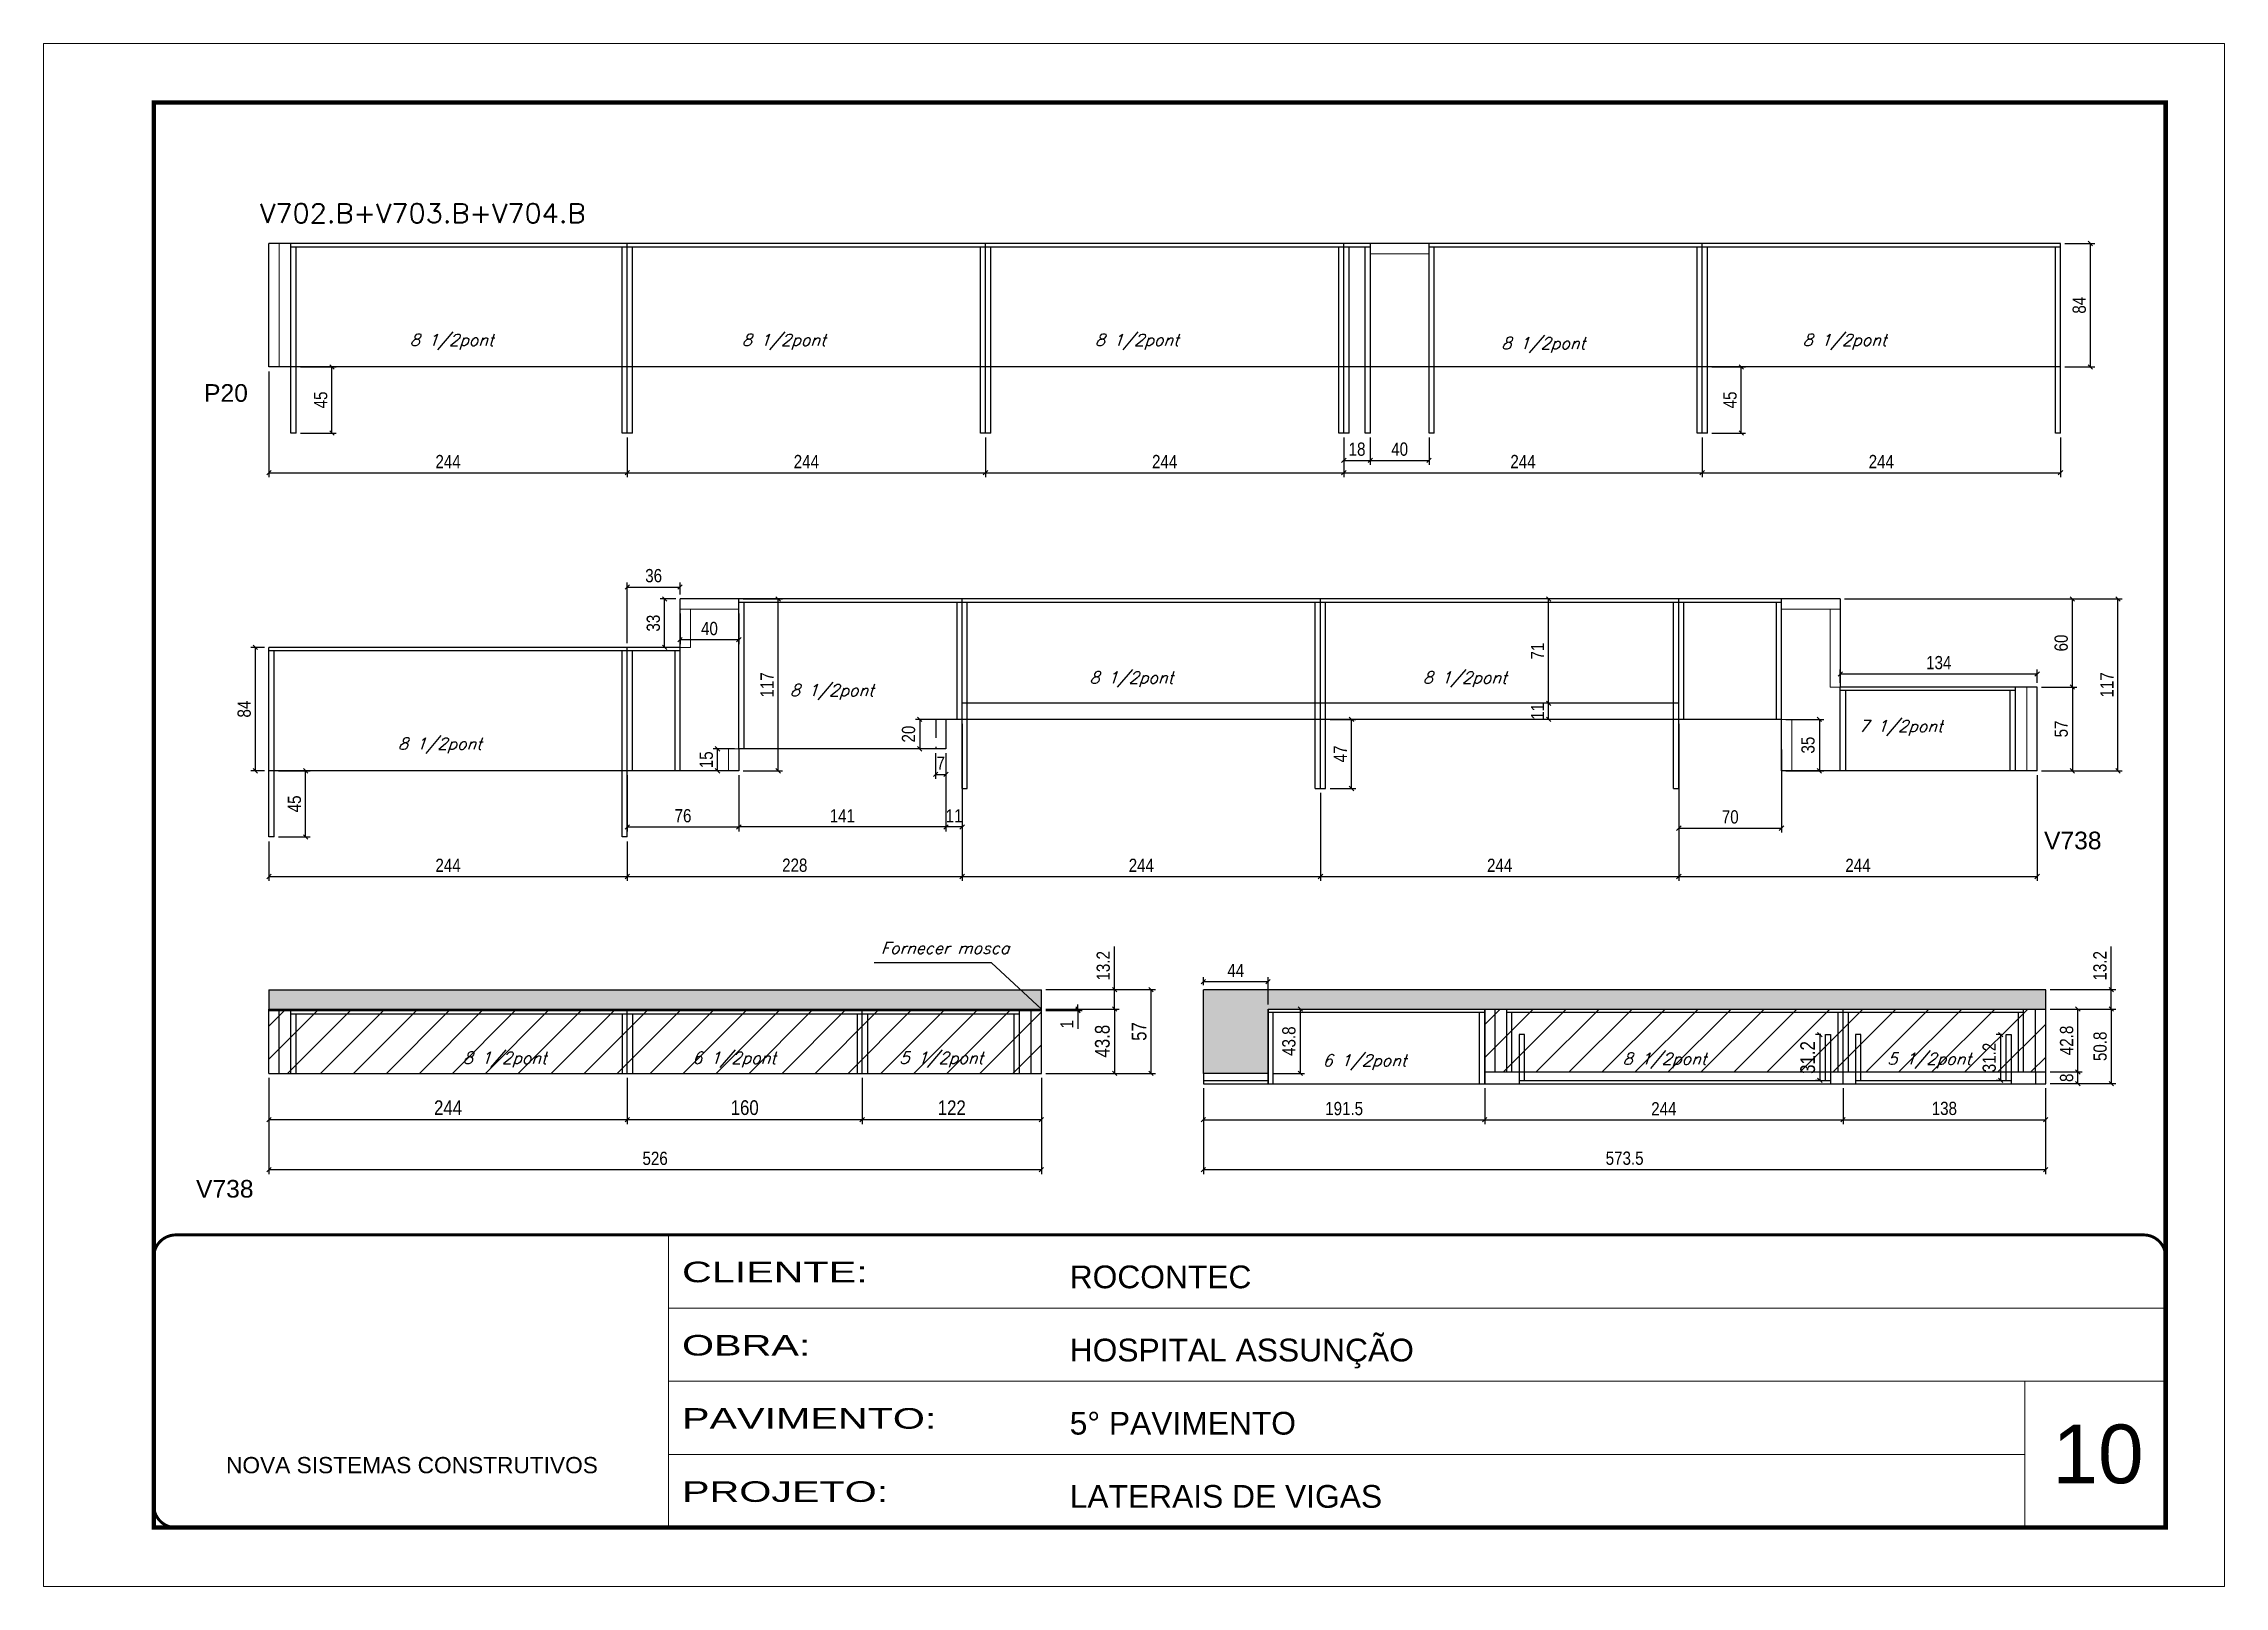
# Model space of a CAD drawing. Extents: x -20960 to -5926, y -2106 to 21915.
# Drawn here: x -10608 to -9123, y 18568 to 19618 of the extents above; entities that cross this region are included whole.
import ezdxf

# ---------------------------------------------------------------- set-up
doc = ezdxf.new("R2010")
doc.units = 0
for name, pattern in [('CONTINUO', [0]), ('DASHED', [0.75, 0.5, -0.25]), ('HIDDEN', [0.375, 0.25, -0.125])]:
    doc.linetypes.add(name, pattern=pattern)
for name, color, linetype in [('5', 5, 'Continuous'), ('COTA', 241, 'Continuous'), ('Painéis', 200, 'Continuous'), ('Reaproveitamento', 251, 'Continuous'), ('SARR_2.2x7', 40, 'Continuous'), ('SARR_3.5x7', 81, 'Continuous'), ('SARR_EDITAR', 141, 'Continuous'), ('texto', 7, 'Continuous')]:
    doc.layers.add(name, color=color, linetype=linetype)
for name, color, linetype, lineweight in [('CARIMBO', 255, 'Continuous', 9), ('Folhas', 255, 'Continuous', 9), ('Sarr 2.2x7', 40, 'Continuous', 9), ('SARRAFO DE PRESSAO', 251, 'DASHED', 9), ('Texto Seção', 7, 'Continuous', 15)]:
    doc.layers.add(name, color=color, linetype=linetype, lineweight=lineweight)
doc.styles.add('ARIAL', font='arial.ttf')
doc.styles.add('COTA TECNICA', font='techl___.ttf', dxfattribs={"height": 10})
doc.styles.add('COTA TECNICA-50', font='techl___.ttf', dxfattribs={"height": 9})
doc.styles.add('REGUA-120', font='ROMANS.shx', dxfattribs={"height": 15})
doc.styles.add('Romans', font='romans.shx')
doc.styles.get("Standard").update_dxf_attribs({"font": 'arial.ttf'})
doc.styles.add('Tecnologia', font='')
doc.styles.get('Tecnologia').set_extended_font_data('Forgotten Futurist')
doc.dimstyles.new('COTA PAINEL-50', dxfattribs={"dimtxt": 9, "dimasz": 3, "dimexe": 3, "dimexo": 3, "dimgap": 3, "dimtad": 1, "dimdec": 1, "dimzin": 12, "dimdsep": 46, "dimtxsty": 'COTA TECNICA-50', "dimblk1": 'OBLIQUE', "dimblk2": 'OBLIQUE', "dimsah": 1, "dimcen": 0.9, "dimclrd": 4, "dimclre": 4, "dimclrt": 240, "dimadec": 1, "dimazin": 3, "dimtfac": 1, "dimtdec": 1, "dimtmove": 0, "dimatfit": 3, "dimfxl": 1, "dimtolj": 1, "dimtzin": 12, "dimarcsym": 0})
doc.dimstyles.new('PAINEL', dxfattribs={"dimtxt": 10, "dimasz": 3, "dimexe": 3, "dimexo": 3, "dimgap": 3, "dimtad": 1, "dimdec": 1, "dimzin": 12, "dimdsep": 46, "dimtxsty": 'COTA TECNICA', "dimblk1": 'OBLIQUE', "dimblk2": 'OBLIQUE', "dimsah": 1, "dimcen": 0.9, "dimclrd": 4, "dimclre": 4, "dimclrt": 240, "dimadec": 1, "dimazin": 3, "dimtfac": 1, "dimtdec": 1, "dimtmove": 0, "dimatfit": 3, "dimfxl": 1, "dimtolj": 1, "dimtzin": 12, "dimarcsym": 0})

msp = doc.modelspace()

# ---------------------------------------------------------------- texts
at = {"layer": '5', "linetype": 'Continuous'}
for s, p in [('P20', (-10499.22, 19374.48)), ('V738', (-9246.3, 19069.9)), ('V738', (-10504.71, 18832.85))]:
    msp.add_text(s, height=12, rotation=0.00004, dxfattribs=at).set_placement(p)
at = {"layer": 'CARIMBO', "style": 'ARIAL'}
msp.add_text('10', height=40, dxfattribs=at).set_placement((-9240.64, 18638.38))
at = {"layer": 'texto', "color": 2, "char_height": 8, "attachment_point": 5, "style": 'Romans'}
for s, insert in [('{\\Q19;\\C256;8 1/2pont}', (-10330.6, 19415.27)), ('{\\Q19;\\C256;8 1/2pont}', (-10104.46, 19415.27)), ('{\\Q19;\\C256;8 1/2pont}', (-9864.04, 19415.27)), ('{\\Q19;\\C256;8 1/2pont}', (-9587.28, 19413.05)), ('{\\Q19;\\C256;8 1/2pont}', (-9382.09, 19415.27)), ('{\\Q19;\\C256;8 1/2pont}', (-9867.78, 19185.47)), ('{\\Q19;\\C256;8 1/2pont}', (-9640.75, 19185.47)), ('{\\Q19;\\C256;8 1/2pont}', (-10071.71, 19176.86)), ('{\\Q19;\\C256;7 1/2pont}', (-9343.88, 19152.43)), ('{\\Q19;\\C256;8 1/2pont}', (-10338.61, 19140.44)), ('{\\Q19;\\C256;Fornecer mosca}', (-9994.75, 19002.72)), ('{\\Q19;\\C256;8 1/2pont}', (-10294.5, 18926.64)), ('{\\Q19;\\C256;6 1/2pont}', (-10138.32, 18926.64)), ('{\\Q19;\\C256;5 1/2pont}', (-9997.23, 18926.64)), ('{\\Q19;\\C256;6 1/2pont}', (-9708.99, 18924.87)), ('{\\Q19;\\C256;8 1/2pont}', (-9504.71, 18925.99)), ('{\\Q19;\\C256;5 1/2pont}', (-9324.54, 18925.99))]:
    msp.add_mtext(s, dxfattribs=dict(at, insert=insert))
at = {"layer": 'Texto Seção', "style": 'REGUA-120', "width": 1.05}
msp.add_text('V702.B+V703.B+V704.B', height=13, dxfattribs=at).set_placement((-10461.21, 19496.32))

# ---------------------------------------------------------------- blocks, each defined once
blk = doc.blocks.new('9999999999')
at = {"color": 30, "linetype": 'CONTINUO'}
for p, q in [((98564.6, 34230.2), (98564.6, 34429.4)), ((98564.6, 34379.6), (99584, 34379.6)), ((98564.6, 34329.8), (99488, 34329.8)), ((99584, 34329.8), (99488, 34329.8)), ((99488, 34329.8), (99488, 34230.2)), ((98564.6, 34280), (99488, 34280))]:
    blk.add_line(p, q, dxfattribs=at)
at = {"color": 30, "linetype": 'CONTINUO', "const_width": 2}
blk.add_lwpolyline([(99584, 34230.2), (99584, 34414.4, 0.414214), (99569, 34429.4), (98229, 34429.4, 0.414214), (98214, 34414.4), (98214, 34245.2, 0.414214), (98229, 34230.2), (99584, 34230.2)], format="xyb", dxfattribs=at)
at = {"layer": 'Folhas'}
blk.add_lwpolyline([(98139, 34190.2), (99624, 34190.2), (99624, 35240.2), (98139, 35240.2)], close=True, dxfattribs=at)
at = {"layer": 'Folhas', "color": 30, "const_width": 3}
blk.add_lwpolyline([(98214, 34230.2), (99584, 34230.2), (99584, 35200.2), (98214, 35200.2)], close=True, dxfattribs=at)
at = {"color": 7, "linetype": 'Continuous', "ltscale": 5, "style": 'ARIAL'}
for s, height, p in [('ROCONTEC', 15.48, (98837.7, 34393.1)), ('HOSPITAL ASSUNÇÃO', 15.483, (98837.7, 34343.3)), ('5° PAVIMENTO', 15.483, (98837.7, 34293.5)), ('NOVA SISTEMAS CONSTRUTIVOS', 11.059, (98263.2, 34267.2)), ('LATERAIS DE VIGAS', 15.483, (98837.7, 34243.7))]:
    blk.add_text(s, height=height, dxfattribs=at).set_placement(p)
at = {"layer": 'Folhas', "color": 7, "style": 'Tecnologia', "width": 1.5}
for s, p in [('CLIENTE:', (98573.7, 34397.2)), ('OBRA:', (98573.7, 34347.3)), ('PAVIMENTO:', (98573.7, 34297.5)), ('PROJETO:', (98573.7, 34247.7))]:
    blk.add_text(s, height=14, dxfattribs=at).set_placement(p)
blk = doc.blocks.new('_Oblique')
at = {"color": 0, "linetype": 'ByBlock', "lineweight": -2}
blk.add_line((-0.5, -0.5), (0.5, 0.5), dxfattribs=at)
blk = doc.blocks.new('*D256')
at = {"layer": 'COTA', "color": 4, "lineweight": -2, "transparency": 16777216}
for p, q in [((-10455.1, 19395.2), (-10455.1, 19323.2)), ((-10211.1, 19350.2), (-10211.1, 19323.2)), ((-10455.1, 19326.2), (-10211.1, 19326.2))]:
    blk.add_line(p, q, dxfattribs=at)
at = {"layer": 'Defpoints', "color": 0, "transparency": 16777216}
for p in [(-10455.1, 19398.2), (-10211.1, 19353.2), (-10211.1, 19326.2)]:
    blk.add_point(p, dxfattribs=at)
at = {"layer": 'COTA', "color": 4, "lineweight": -2, "transparency": 16777216, "xscale": 3, "yscale": 3, "zscale": 3, "rotation": 180}
blk.add_blockref('_Oblique', (-10455.1, 19326.2), dxfattribs=at)
at = {"layer": 'COTA', "color": 4, "lineweight": -2, "transparency": 16777216, "xscale": 3, "yscale": 3, "zscale": 3}
blk.add_blockref('_Oblique', (-10211.1, 19326.2), dxfattribs=at)
at = {"layer": 'COTA', "color": 240, "transparency": 16777216, "insert": (-10333.1, 19333.8), "char_height": 9, "attachment_point": 5, "style": 'COTA TECNICA-50'}
blk.add_mtext('\\A1;244', dxfattribs=at)
blk = doc.blocks.new('*D257')
at = {"layer": 'COTA', "color": 4, "lineweight": -2, "transparency": 16777216}
for p, q in [((-10211.1, 19350.2), (-10211.1, 19323.2)), ((-9967.1, 19350.2), (-9967.1, 19323.2)), ((-10211.1, 19326.2), (-9967.1, 19326.2))]:
    blk.add_line(p, q, dxfattribs=at)
at = {"layer": 'Defpoints', "color": 0, "transparency": 16777216}
for p in [(-10211.1, 19353.2), (-9967.1, 19353.2), (-9967.1, 19326.2)]:
    blk.add_point(p, dxfattribs=at)
at = {"layer": 'COTA', "color": 4, "lineweight": -2, "transparency": 16777216, "xscale": 3, "yscale": 3, "zscale": 3, "rotation": 180}
blk.add_blockref('_Oblique', (-10211.1, 19326.2), dxfattribs=at)
at = {"layer": 'COTA', "color": 4, "lineweight": -2, "transparency": 16777216, "xscale": 3, "yscale": 3, "zscale": 3}
blk.add_blockref('_Oblique', (-9967.1, 19326.2), dxfattribs=at)
at = {"layer": 'COTA', "color": 240, "transparency": 16777216, "insert": (-10089.1, 19333.8), "char_height": 9, "attachment_point": 5, "style": 'COTA TECNICA-50'}
blk.add_mtext('\\A1;244', dxfattribs=at)
blk = doc.blocks.new('*D258')
at = {"layer": 'COTA', "color": 4, "lineweight": -2, "transparency": 16777216}
for p, q in [((-9967.1, 19350.2), (-9967.1, 19323.2)), ((-9723.1, 19350.2), (-9723.1, 19323.2)), ((-9967.1, 19326.2), (-9723.1, 19326.2))]:
    blk.add_line(p, q, dxfattribs=at)
at = {"layer": 'Defpoints', "color": 0, "transparency": 16777216}
for p in [(-9967.1, 19353.2), (-9723.1, 19353.2), (-9723.1, 19326.2)]:
    blk.add_point(p, dxfattribs=at)
at = {"layer": 'COTA', "color": 4, "lineweight": -2, "transparency": 16777216, "xscale": 3, "yscale": 3, "zscale": 3, "rotation": 180}
blk.add_blockref('_Oblique', (-9967.1, 19326.2), dxfattribs=at)
at = {"layer": 'COTA', "color": 4, "lineweight": -2, "transparency": 16777216, "xscale": 3, "yscale": 3, "zscale": 3}
blk.add_blockref('_Oblique', (-9723.1, 19326.2), dxfattribs=at)
at = {"layer": 'COTA', "color": 240, "transparency": 16777216, "insert": (-9845.1, 19333.8), "char_height": 9, "attachment_point": 5, "style": 'COTA TECNICA-50'}
blk.add_mtext('\\A1;244', dxfattribs=at)
blk = doc.blocks.new('*D259')
at = {"layer": 'COTA', "color": 4, "lineweight": -2, "transparency": 16777216}
for p, q in [((-9723.1, 19350.2), (-9723.1, 19323.2)), ((-9479.1, 19350.2), (-9479.1, 19323.2)), ((-9723.1, 19326.2), (-9479.1, 19326.2))]:
    blk.add_line(p, q, dxfattribs=at)
at = {"layer": 'Defpoints', "color": 0, "transparency": 16777216}
for p in [(-9723.1, 19353.2), (-9479.1, 19353.2), (-9479.1, 19326.2)]:
    blk.add_point(p, dxfattribs=at)
at = {"layer": 'COTA', "color": 4, "lineweight": -2, "transparency": 16777216, "xscale": 3, "yscale": 3, "zscale": 3, "rotation": 180}
blk.add_blockref('_Oblique', (-9723.1, 19326.2), dxfattribs=at)
at = {"layer": 'COTA', "color": 4, "lineweight": -2, "transparency": 16777216, "xscale": 3, "yscale": 3, "zscale": 3}
blk.add_blockref('_Oblique', (-9479.1, 19326.2), dxfattribs=at)
at = {"layer": 'COTA', "color": 240, "transparency": 16777216, "insert": (-9601.1, 19333.8), "char_height": 9, "attachment_point": 5, "style": 'COTA TECNICA-50'}
blk.add_mtext('\\A1;244', dxfattribs=at)
blk = doc.blocks.new('*D260')
at = {"layer": 'COTA', "color": 4, "lineweight": -2, "transparency": 16777216}
for p, q in [((-9479.1, 19350.2), (-9479.1, 19323.2)), ((-9235.1, 19350.2), (-9235.1, 19323.2)), ((-9479.1, 19326.2), (-9235.1, 19326.2))]:
    blk.add_line(p, q, dxfattribs=at)
at = {"layer": 'Defpoints', "color": 0, "transparency": 16777216}
for p in [(-9479.1, 19353.2), (-9235.1, 19353.2), (-9235.1, 19326.2)]:
    blk.add_point(p, dxfattribs=at)
at = {"layer": 'COTA', "color": 4, "lineweight": -2, "transparency": 16777216, "xscale": 3, "yscale": 3, "zscale": 3, "rotation": 180}
blk.add_blockref('_Oblique', (-9479.1, 19326.2), dxfattribs=at)
at = {"layer": 'COTA', "color": 4, "lineweight": -2, "transparency": 16777216, "xscale": 3, "yscale": 3, "zscale": 3}
blk.add_blockref('_Oblique', (-9235.1, 19326.2), dxfattribs=at)
at = {"layer": 'COTA', "color": 240, "transparency": 16777216, "insert": (-9357.1, 19333.8), "char_height": 9, "attachment_point": 5, "style": 'COTA TECNICA-50'}
blk.add_mtext('\\A1;244', dxfattribs=at)
blk = doc.blocks.new('*D261')
at = {"layer": 'COTA', "color": 4, "lineweight": -2, "transparency": 16777216}
for p, q in [((-9723.1, 19350.2), (-9723.1, 19331.6)), ((-9705.1, 19350.2), (-9705.1, 19331.6)), ((-9723.1, 19334.6), (-9705.1, 19334.6))]:
    blk.add_line(p, q, dxfattribs=at)
at = {"layer": 'Defpoints', "color": 0, "transparency": 16777216}
for p in [(-9723.1, 19353.2), (-9705.1, 19353.2), (-9705.1, 19334.6)]:
    blk.add_point(p, dxfattribs=at)
at = {"layer": 'COTA', "color": 4, "lineweight": -2, "transparency": 16777216, "xscale": 3, "yscale": 3, "zscale": 3, "rotation": 180}
blk.add_blockref('_Oblique', (-9723.1, 19334.6), dxfattribs=at)
at = {"layer": 'COTA', "color": 4, "lineweight": -2, "transparency": 16777216, "xscale": 3, "yscale": 3, "zscale": 3}
blk.add_blockref('_Oblique', (-9705.1, 19334.6), dxfattribs=at)
at = {"layer": 'COTA', "color": 240, "transparency": 16777216, "insert": (-9714.1, 19342.2), "char_height": 9, "attachment_point": 5, "style": 'COTA TECNICA-50'}
blk.add_mtext('\\A1;18', dxfattribs=at)
blk = doc.blocks.new('*D262')
at = {"layer": 'COTA', "color": 4, "lineweight": -2, "transparency": 16777216}
for p, q in [((-9705.1, 19350.2), (-9705.1, 19331.6)), ((-9665.1, 19350.2), (-9665.1, 19331.6)), ((-9705.1, 19334.6), (-9665.1, 19334.6))]:
    blk.add_line(p, q, dxfattribs=at)
at = {"layer": 'Defpoints', "color": 0, "transparency": 16777216}
for p in [(-9705.1, 19353.2), (-9665.1, 19353.2), (-9665.1, 19334.6)]:
    blk.add_point(p, dxfattribs=at)
at = {"layer": 'COTA', "color": 4, "lineweight": -2, "transparency": 16777216, "xscale": 3, "yscale": 3, "zscale": 3, "rotation": 180}
blk.add_blockref('_Oblique', (-9705.1, 19334.6), dxfattribs=at)
at = {"layer": 'COTA', "color": 4, "lineweight": -2, "transparency": 16777216, "xscale": 3, "yscale": 3, "zscale": 3}
blk.add_blockref('_Oblique', (-9665.1, 19334.6), dxfattribs=at)
at = {"layer": 'COTA', "color": 240, "transparency": 16777216, "insert": (-9685.1, 19342.2), "char_height": 9, "attachment_point": 5, "style": 'COTA TECNICA-50'}
blk.add_mtext('\\A1;40', dxfattribs=at)
blk = doc.blocks.new('*D220')
at = {"layer": 'COTA', "color": 4, "lineweight": -2, "transparency": 16777216}
for p, q in [((-10433.6, 19398.2), (-10409.2, 19398.2)), ((-10412.2, 19353.2), (-10412.2, 19398.2)), ((-10433.6, 19353.2), (-10409.2, 19353.2))]:
    blk.add_line(p, q, dxfattribs=at)
at = {"layer": 'Defpoints', "color": 0, "transparency": 16777216}
for p in [(-10436.6, 19398.2), (-10412.2, 19398.2), (-10436.6, 19353.2)]:
    blk.add_point(p, dxfattribs=at)
at = {"layer": 'COTA', "color": 4, "lineweight": -2, "transparency": 16777216, "xscale": 3, "yscale": 3, "zscale": 3}
for p, rotation in [((-10412.2, 19398.2), 90), ((-10412.2, 19353.2), 270)]:
    blk.add_blockref('_Oblique', p, dxfattribs=dict(at, rotation=rotation))
at = {"layer": 'COTA', "color": 240, "transparency": 16777216, "insert": (-10419.8, 19375.7), "char_height": 9, "attachment_point": 5, "rotation": 90, "style": 'COTA TECNICA-50'}
blk.add_mtext('\\A1;45', dxfattribs=at)
blk = doc.blocks.new('*D221')
at = {"layer": 'COTA', "color": 4, "lineweight": -2, "transparency": 16777216}
for p, q in [((-9495, 19155.3), (-9495, 19081.3)), ((-9425.1, 19137.8), (-9425.1, 19081.3)), ((-9495, 19084.3), (-9425.1, 19084.3))]:
    blk.add_line(p, q, dxfattribs=at)
at = {"layer": 'Defpoints', "color": 0, "transparency": 16777216}
for p in [(-9495, 19158.3), (-9425.1, 19140.8), (-9425.1, 19084.3)]:
    blk.add_point(p, dxfattribs=at)
at = {"layer": 'COTA', "color": 4, "lineweight": -2, "transparency": 16777216, "xscale": 3, "yscale": 3, "zscale": 3, "rotation": 180}
blk.add_blockref('_Oblique', (-9495, 19084.3), dxfattribs=at)
at = {"layer": 'COTA', "color": 4, "lineweight": -2, "transparency": 16777216, "xscale": 3, "yscale": 3, "zscale": 3}
blk.add_blockref('_Oblique', (-9425.1, 19084.3), dxfattribs=at)
at = {"layer": 'COTA', "color": 240, "transparency": 16777216, "insert": (-9460, 19091.9), "char_height": 9, "attachment_point": 5, "style": 'COTA TECNICA-50'}
blk.add_mtext('\\A1;70', dxfattribs=at)
blk = doc.blocks.new('*D222')
at = {"layer": 'COTA', "color": 4, "lineweight": -2, "transparency": 16777216}
for p, q in [((-10001.1, 19135.3), (-10001.1, 19117.9)), ((-9994.1, 19135.3), (-9994.1, 19117.9)), ((-10001.1, 19120.9), (-9994.1, 19120.9))]:
    blk.add_line(p, q, dxfattribs=at)
at = {"layer": 'Defpoints', "color": 0, "transparency": 16777216}
for p in [(-10001.1, 19138.3), (-9994.1, 19138.3), (-9994.1, 19120.9)]:
    blk.add_point(p, dxfattribs=at)
at = {"layer": 'COTA', "color": 4, "lineweight": -2, "transparency": 16777216, "xscale": 3, "yscale": 3, "zscale": 3, "rotation": 180}
blk.add_blockref('_Oblique', (-10001.1, 19120.9), dxfattribs=at)
at = {"layer": 'COTA', "color": 4, "lineweight": -2, "transparency": 16777216, "xscale": 3, "yscale": 3, "zscale": 3}
blk.add_blockref('_Oblique', (-9994.1, 19120.9), dxfattribs=at)
at = {"layer": 'COTA', "color": 240, "transparency": 16777216, "insert": (-9997.6, 19128.5), "char_height": 9, "attachment_point": 5, "style": 'COTA TECNICA-50'}
blk.add_mtext('\\A1;7', dxfattribs=at)
blk = doc.blocks.new('*D242')
at = {"layer": 'COTA', "color": 4, "lineweight": -2, "transparency": 16777216}
for p, q in [((-9732.5, 19158.3), (-9714.9, 19158.3)), ((-9717.9, 19111.3), (-9717.9, 19158.3)), ((-9732.5, 19111.3), (-9714.9, 19111.3))]:
    blk.add_line(p, q, dxfattribs=at)
at = {"layer": 'Defpoints', "color": 0, "transparency": 16777216}
for p in [(-9735.5, 19158.3), (-9717.9, 19158.3), (-9735.5, 19111.3)]:
    blk.add_point(p, dxfattribs=at)
at = {"layer": 'COTA', "color": 4, "lineweight": -2, "transparency": 16777216, "xscale": 3, "yscale": 3, "zscale": 3}
for p, rotation in [((-9717.9, 19158.3), 90), ((-9717.9, 19111.3), 270)]:
    blk.add_blockref('_Oblique', p, dxfattribs=dict(at, rotation=rotation))
at = {"layer": 'COTA', "color": 240, "transparency": 16777216, "insert": (-9725.5, 19134.8), "char_height": 9, "attachment_point": 5, "rotation": 90, "style": 'COTA TECNICA-50'}
blk.add_mtext('\\A1;47', dxfattribs=at)
blk = doc.blocks.new('*D243')
at = {"layer": 'COTA', "color": 4, "lineweight": -2, "transparency": 16777216}
for p, q in [((-10455.1, 19075.3), (-10455.1, 19048.4)), ((-10211.1, 19075.3), (-10211.1, 19048.4)), ((-10455.1, 19051.4), (-10211.1, 19051.4))]:
    blk.add_line(p, q, dxfattribs=at)
at = {"layer": 'Defpoints', "color": 0, "transparency": 16777216}
for p in [(-10455.1, 19078.3), (-10211.1, 19078.3), (-10211.1, 19051.4)]:
    blk.add_point(p, dxfattribs=at)
at = {"layer": 'COTA', "color": 4, "lineweight": -2, "transparency": 16777216, "xscale": 3, "yscale": 3, "zscale": 3, "rotation": 180}
blk.add_blockref('_Oblique', (-10455.1, 19051.4), dxfattribs=at)
at = {"layer": 'COTA', "color": 4, "lineweight": -2, "transparency": 16777216, "xscale": 3, "yscale": 3, "zscale": 3}
blk.add_blockref('_Oblique', (-10211.1, 19051.4), dxfattribs=at)
at = {"layer": 'COTA', "color": 240, "transparency": 16777216, "insert": (-10333.1, 19059), "char_height": 9, "attachment_point": 5, "style": 'COTA TECNICA-50'}
blk.add_mtext('\\A1;244', dxfattribs=at)
blk = doc.blocks.new('*D244')
at = {"layer": 'COTA', "color": 4, "lineweight": -2, "transparency": 16777216}
for p, q in [((-9983, 19108.3), (-9983, 19048.4)), ((-10211.1, 19075.3), (-10211.1, 19048.4)), ((-10211.1, 19051.4), (-9983, 19051.4))]:
    blk.add_line(p, q, dxfattribs=at)
at = {"layer": 'Defpoints', "color": 0, "transparency": 16777216}
for p in [(-9983, 19111.3), (-10211.1, 19078.3), (-9983, 19051.4)]:
    blk.add_point(p, dxfattribs=at)
at = {"layer": 'COTA', "color": 4, "lineweight": -2, "transparency": 16777216, "xscale": 3, "yscale": 3, "zscale": 3, "rotation": 180}
blk.add_blockref('_Oblique', (-10211.1, 19051.4), dxfattribs=at)
at = {"layer": 'COTA', "color": 4, "lineweight": -2, "transparency": 16777216, "xscale": 3, "yscale": 3, "zscale": 3}
blk.add_blockref('_Oblique', (-9983, 19051.4), dxfattribs=at)
at = {"layer": 'COTA', "color": 240, "transparency": 16777216, "insert": (-10097, 19059), "char_height": 9, "attachment_point": 5, "style": 'COTA TECNICA-50'}
blk.add_mtext('\\A1;228', dxfattribs=at)
blk = doc.blocks.new('*D245')
at = {"layer": 'COTA', "color": 4, "lineweight": -2, "transparency": 16777216}
for p, q in [((-9983, 19108.3), (-9983, 19048.4)), ((-9739, 19108.3), (-9739, 19048.4)), ((-9983, 19051.4), (-9739, 19051.4))]:
    blk.add_line(p, q, dxfattribs=at)
at = {"layer": 'Defpoints', "color": 0, "transparency": 16777216}
for p in [(-9983, 19111.3), (-9739, 19111.3), (-9739, 19051.4)]:
    blk.add_point(p, dxfattribs=at)
at = {"layer": 'COTA', "color": 4, "lineweight": -2, "transparency": 16777216, "xscale": 3, "yscale": 3, "zscale": 3, "rotation": 180}
blk.add_blockref('_Oblique', (-9983, 19051.4), dxfattribs=at)
at = {"layer": 'COTA', "color": 4, "lineweight": -2, "transparency": 16777216, "xscale": 3, "yscale": 3, "zscale": 3}
blk.add_blockref('_Oblique', (-9739, 19051.4), dxfattribs=at)
at = {"layer": 'COTA', "color": 240, "transparency": 16777216, "insert": (-9861, 19059), "char_height": 9, "attachment_point": 5, "style": 'COTA TECNICA-50'}
blk.add_mtext('\\A1;244', dxfattribs=at)
blk = doc.blocks.new('*D246')
at = {"layer": 'COTA', "color": 4, "lineweight": -2, "transparency": 16777216}
for p, q in [((-9739, 19108.3), (-9739, 19048.4)), ((-9495, 19108.3), (-9495, 19048.4)), ((-9739, 19051.4), (-9495, 19051.4))]:
    blk.add_line(p, q, dxfattribs=at)
at = {"layer": 'Defpoints', "color": 0, "transparency": 16777216}
for p in [(-9739, 19111.3), (-9495, 19111.3), (-9495, 19051.4)]:
    blk.add_point(p, dxfattribs=at)
at = {"layer": 'COTA', "color": 4, "lineweight": -2, "transparency": 16777216, "xscale": 3, "yscale": 3, "zscale": 3, "rotation": 180}
blk.add_blockref('_Oblique', (-9739, 19051.4), dxfattribs=at)
at = {"layer": 'COTA', "color": 4, "lineweight": -2, "transparency": 16777216, "xscale": 3, "yscale": 3, "zscale": 3}
blk.add_blockref('_Oblique', (-9495, 19051.4), dxfattribs=at)
at = {"layer": 'COTA', "color": 240, "transparency": 16777216, "insert": (-9617, 19059), "char_height": 9, "attachment_point": 5, "style": 'COTA TECNICA-50'}
blk.add_mtext('\\A1;244', dxfattribs=at)
blk = doc.blocks.new('*D247')
at = {"layer": 'COTA', "color": 4, "lineweight": -2, "transparency": 16777216}
for p, q in [((-9251, 19120.3), (-9251, 19048.4)), ((-9495, 19108.3), (-9495, 19048.4)), ((-9495, 19051.4), (-9251, 19051.4))]:
    blk.add_line(p, q, dxfattribs=at)
at = {"layer": 'Defpoints', "color": 0, "transparency": 16777216}
for p in [(-9251, 19123.3), (-9495, 19111.3), (-9251, 19051.4)]:
    blk.add_point(p, dxfattribs=at)
at = {"layer": 'COTA', "color": 4, "lineweight": -2, "transparency": 16777216, "xscale": 3, "yscale": 3, "zscale": 3, "rotation": 180}
blk.add_blockref('_Oblique', (-9495, 19051.4), dxfattribs=at)
at = {"layer": 'COTA', "color": 4, "lineweight": -2, "transparency": 16777216, "xscale": 3, "yscale": 3, "zscale": 3}
blk.add_blockref('_Oblique', (-9251, 19051.4), dxfattribs=at)
at = {"layer": 'COTA', "color": 240, "transparency": 16777216, "insert": (-9373, 19059), "char_height": 9, "attachment_point": 5, "style": 'COTA TECNICA-50'}
blk.add_mtext('\\A1;244', dxfattribs=at)
blk = doc.blocks.new('*D248')
at = {"layer": 'COTA', "color": 4, "lineweight": -2, "transparency": 16777216}
for p, q in [((-10178.1, 19240.3), (-10188.6, 19240.3)), ((-10185.6, 19207.3), (-10185.6, 19240.3)), ((-10178.1, 19207.3), (-10188.6, 19207.3))]:
    blk.add_line(p, q, dxfattribs=at)
at = {"layer": 'Defpoints', "color": 0, "transparency": 16777216}
for p in [(-10185.6, 19240.3), (-10175.1, 19240.3), (-10175.1, 19207.3)]:
    blk.add_point(p, dxfattribs=at)
at = {"layer": 'COTA', "color": 4, "lineweight": -2, "transparency": 16777216, "xscale": 3, "yscale": 3, "zscale": 3}
for p, rotation in [((-10185.6, 19240.3), 90), ((-10185.6, 19207.3), 270)]:
    blk.add_blockref('_Oblique', p, dxfattribs=dict(at, rotation=rotation))
at = {"layer": 'COTA', "color": 240, "transparency": 16777216, "insert": (-10193.3, 19223.8), "char_height": 9, "attachment_point": 5, "rotation": 90, "style": 'COTA TECNICA-50'}
blk.add_mtext('\\A1;33', dxfattribs=at)
blk = doc.blocks.new('*D249')
at = {"layer": 'COTA', "color": 4, "lineweight": -2, "transparency": 16777216}
for p, q in [((-10211.1, 19210.3), (-10211.1, 19251.4)), ((-10211.1, 19248.4), (-10175.1, 19248.4)), ((-10175.1, 19243.3), (-10175.1, 19251.4))]:
    blk.add_line(p, q, dxfattribs=at)
at = {"layer": 'Defpoints', "color": 0, "transparency": 16777216}
for p in [(-10175.1, 19248.4), (-10175.1, 19240.3), (-10211.1, 19207.3)]:
    blk.add_point(p, dxfattribs=at)
at = {"layer": 'COTA', "color": 4, "lineweight": -2, "transparency": 16777216, "xscale": 3, "yscale": 3, "zscale": 3, "rotation": 180}
blk.add_blockref('_Oblique', (-10211.1, 19248.4), dxfattribs=at)
at = {"layer": 'COTA', "color": 4, "lineweight": -2, "transparency": 16777216, "xscale": 3, "yscale": 3, "zscale": 3}
blk.add_blockref('_Oblique', (-10175.1, 19248.4), dxfattribs=at)
at = {"layer": 'COTA', "color": 240, "transparency": 16777216, "insert": (-10193.1, 19256.1), "char_height": 9, "attachment_point": 5, "style": 'COTA TECNICA-50'}
blk.add_mtext('\\A1;36', dxfattribs=at)
blk = doc.blocks.new('*D250')
at = {"layer": 'COTA', "color": 4, "lineweight": -2, "transparency": 16777216}
for p, q in [((-9983, 19155.3), (-9983, 19082.1)), ((-9994.1, 19135.3), (-9994.1, 19082.1)), ((-9983, 19085.1), (-9994.1, 19085.1))]:
    blk.add_line(p, q, dxfattribs=at)
at = {"layer": 'Defpoints', "color": 0, "transparency": 16777216}
for p in [(-9983, 19158.3), (-9994.1, 19138.3), (-9994.1, 19085.1)]:
    blk.add_point(p, dxfattribs=at)
at = {"layer": 'COTA', "color": 4, "lineweight": -2, "transparency": 16777216, "xscale": 3, "yscale": 3, "zscale": 3, "rotation": 180}
blk.add_blockref('_Oblique', (-9994.1, 19085.1), dxfattribs=at)
at = {"layer": 'COTA', "color": 4, "lineweight": -2, "transparency": 16777216, "xscale": 3, "yscale": 3, "zscale": 3}
blk.add_blockref('_Oblique', (-9983, 19085.1), dxfattribs=at)
at = {"layer": 'COTA', "color": 240, "transparency": 16777216, "insert": (-9988.5, 19092.7), "char_height": 9, "attachment_point": 5, "style": 'COTA TECNICA-50'}
blk.add_mtext('\\A1;11', dxfattribs=at)
blk = doc.blocks.new('*D251')
at = {"layer": 'COTA', "color": 4, "lineweight": -2, "transparency": 16777216}
for p, q in [((-9994.1, 19135.3), (-9994.1, 19082.1)), ((-10135.1, 19120.3), (-10135.1, 19082.1)), ((-9994.1, 19085.1), (-10135.1, 19085.1))]:
    blk.add_line(p, q, dxfattribs=at)
at = {"layer": 'Defpoints', "color": 0, "transparency": 16777216}
for p in [(-9994.1, 19138.3), (-10135.1, 19123.3), (-10135.1, 19085.1)]:
    blk.add_point(p, dxfattribs=at)
at = {"layer": 'COTA', "color": 4, "lineweight": -2, "transparency": 16777216, "xscale": 3, "yscale": 3, "zscale": 3, "rotation": 180}
blk.add_blockref('_Oblique', (-10135.1, 19085.1), dxfattribs=at)
at = {"layer": 'COTA', "color": 4, "lineweight": -2, "transparency": 16777216, "xscale": 3, "yscale": 3, "zscale": 3}
blk.add_blockref('_Oblique', (-9994.1, 19085.1), dxfattribs=at)
at = {"layer": 'COTA', "color": 240, "transparency": 16777216, "insert": (-10064.6, 19092.7), "char_height": 9, "attachment_point": 5, "style": 'COTA TECNICA-50'}
blk.add_mtext('\\A1;141', dxfattribs=at)
blk = doc.blocks.new('*D252')
at = {"layer": 'COTA', "color": 4, "lineweight": -2, "transparency": 16777216}
for p, q in [((-10138.1, 19138.3), (-10152.6, 19138.3)), ((-10149.6, 19123.3), (-10149.6, 19138.3)), ((-10138.1, 19123.3), (-10152.6, 19123.3))]:
    blk.add_line(p, q, dxfattribs=at)
at = {"layer": 'Defpoints', "color": 0, "transparency": 16777216}
for p in [(-10149.6, 19138.3), (-10135.1, 19138.3), (-10135.1, 19123.3)]:
    blk.add_point(p, dxfattribs=at)
at = {"layer": 'COTA', "color": 4, "lineweight": -2, "transparency": 16777216, "xscale": 3, "yscale": 3, "zscale": 3}
for p, rotation in [((-10149.6, 19138.3), 90), ((-10149.6, 19123.3), 270)]:
    blk.add_blockref('_Oblique', p, dxfattribs=dict(at, rotation=rotation))
at = {"layer": 'COTA', "color": 240, "transparency": 16777216, "insert": (-10157.2, 19130.8), "char_height": 9, "attachment_point": 5, "rotation": 90, "style": 'COTA TECNICA-50'}
blk.add_mtext('\\A1;15', dxfattribs=at)
blk = doc.blocks.new('*D253')
at = {"layer": 'COTA', "color": 4, "lineweight": -2, "transparency": 16777216}
for p, q in [((-9997.1, 19158.3), (-10014.9, 19158.3)), ((-10011.9, 19158.3), (-10011.9, 19138.3)), ((-9997.1, 19138.3), (-10014.9, 19138.3))]:
    blk.add_line(p, q, dxfattribs=at)
at = {"layer": 'Defpoints', "color": 0, "transparency": 16777216}
for p in [(-9994.1, 19158.3), (-10011.9, 19138.3), (-9994.1, 19138.3)]:
    blk.add_point(p, dxfattribs=at)
at = {"layer": 'COTA', "color": 4, "lineweight": -2, "transparency": 16777216, "xscale": 3, "yscale": 3, "zscale": 3}
for p, rotation in [((-10011.9, 19158.3), 90), ((-10011.9, 19138.3), 270)]:
    blk.add_blockref('_Oblique', p, dxfattribs=dict(at, rotation=rotation))
at = {"layer": 'COTA', "color": 240, "transparency": 16777216, "insert": (-10019.5, 19148.3), "char_height": 9, "attachment_point": 5, "rotation": 90, "style": 'COTA TECNICA-50'}
blk.add_mtext('\\A1;20', dxfattribs=at)
blk = doc.blocks.new('*D254')
at = {"layer": 'COTA', "color": 4, "lineweight": -2, "transparency": 16777216}
for p, q in [((-10175.1, 19230.3), (-10175.1, 19209.5)), ((-10135.1, 19230.3), (-10135.1, 19209.5)), ((-10135.1, 19212.5), (-10175.1, 19212.5))]:
    blk.add_line(p, q, dxfattribs=at)
at = {"layer": 'Defpoints', "color": 0, "transparency": 16777216}
for p in [(-10175.1, 19233.3), (-10135.1, 19233.3), (-10175.1, 19212.5)]:
    blk.add_point(p, dxfattribs=at)
at = {"layer": 'COTA', "color": 4, "lineweight": -2, "transparency": 16777216, "xscale": 3, "yscale": 3, "zscale": 3, "rotation": 180}
blk.add_blockref('_Oblique', (-10175.1, 19212.5), dxfattribs=at)
at = {"layer": 'COTA', "color": 4, "lineweight": -2, "transparency": 16777216, "xscale": 3, "yscale": 3, "zscale": 3}
blk.add_blockref('_Oblique', (-10135.1, 19212.5), dxfattribs=at)
at = {"layer": 'COTA', "color": 240, "transparency": 16777216, "insert": (-10155.1, 19220.1), "char_height": 9, "attachment_point": 5, "style": 'COTA TECNICA-50'}
blk.add_mtext('\\A1;40', dxfattribs=at)
blk = doc.blocks.new('*D255')
at = {"layer": 'COTA', "color": 4, "lineweight": -2, "transparency": 16777216}
for p, q in [((-9422.1, 19158.3), (-9396.3, 19158.3)), ((-9399.3, 19158.3), (-9399.3, 19123.3)), ((-9422.1, 19123.3), (-9396.3, 19123.3))]:
    blk.add_line(p, q, dxfattribs=at)
at = {"layer": 'Defpoints', "color": 0, "transparency": 16777216}
for p in [(-9425.1, 19158.3), (-9425.1, 19123.3), (-9399.3, 19123.3)]:
    blk.add_point(p, dxfattribs=at)
at = {"layer": 'COTA', "color": 4, "lineweight": -2, "transparency": 16777216, "xscale": 3, "yscale": 3, "zscale": 3}
for p, rotation in [((-9399.3, 19158.3), 90), ((-9399.3, 19123.3), 270)]:
    blk.add_blockref('_Oblique', p, dxfattribs=dict(at, rotation=rotation))
at = {"layer": 'COTA', "color": 240, "transparency": 16777216, "insert": (-9407, 19140.8), "char_height": 9, "attachment_point": 5, "rotation": 90, "style": 'COTA TECNICA-50'}
blk.add_mtext('\\A1;35', dxfattribs=at)
blk = doc.blocks.new('*D226')
at = {"layer": 'COTA', "color": 4, "lineweight": -2, "transparency": 16777216}
for p, q in [((-9382.1, 19240.3), (-9193, 19240.3)), ((-9196, 19123.3), (-9196, 19240.3)), ((-9248, 19123.3), (-9193, 19123.3))]:
    blk.add_line(p, q, dxfattribs=at)
at = {"layer": 'Defpoints', "color": 0, "transparency": 16777216}
for p in [(-9385.1, 19240.3), (-9196, 19240.3), (-9251, 19123.3)]:
    blk.add_point(p, dxfattribs=at)
at = {"layer": 'COTA', "color": 4, "lineweight": -2, "transparency": 16777216, "xscale": 3, "yscale": 3, "zscale": 3}
for p, rotation in [((-9196, 19240.3), 90), ((-9196, 19123.3), 270)]:
    blk.add_blockref('_Oblique', p, dxfattribs=dict(at, rotation=rotation))
at = {"layer": 'COTA', "color": 240, "transparency": 16777216, "insert": (-9203.5, 19181.8), "char_height": 9, "attachment_point": 5, "rotation": 90, "style": 'COTA TECNICA-50'}
blk.add_mtext('\\A1;117', dxfattribs=at)
blk = doc.blocks.new('*D227')
at = {"layer": 'COTA', "color": 4, "lineweight": -2, "transparency": 16777216}
for p, q in [((-9248, 19180.3), (-9224, 19180.3)), ((-9227, 19180.3), (-9227, 19123.3)), ((-9248, 19123.3), (-9224, 19123.3))]:
    blk.add_line(p, q, dxfattribs=at)
at = {"layer": 'Defpoints', "color": 0, "transparency": 16777216}
for p in [(-9251, 19180.3), (-9251, 19123.3), (-9227, 19123.3)]:
    blk.add_point(p, dxfattribs=at)
at = {"layer": 'COTA', "color": 4, "lineweight": -2, "transparency": 16777216, "xscale": 3, "yscale": 3, "zscale": 3}
for p, rotation in [((-9227, 19180.3), 90), ((-9227, 19123.3), 270)]:
    blk.add_blockref('_Oblique', p, dxfattribs=dict(at, rotation=rotation))
at = {"layer": 'COTA', "color": 240, "transparency": 16777216, "insert": (-9234.6, 19151.8), "char_height": 9, "attachment_point": 5, "rotation": 90, "style": 'COTA TECNICA-50'}
blk.add_mtext('\\A1;57', dxfattribs=at)
blk = doc.blocks.new('*D185')
at = {"layer": 'COTA', "color": 4, "lineweight": -2, "transparency": 16777216}
for p, q in [((-9382.1, 19240.3), (-9224, 19240.3)), ((-9227, 19180.3), (-9227, 19240.3)), ((-9248, 19180.3), (-9224, 19180.3))]:
    blk.add_line(p, q, dxfattribs=at)
at = {"layer": 'Defpoints', "color": 0, "transparency": 16777216}
for p in [(-9385.1, 19240.3), (-9227, 19240.3), (-9251, 19180.3)]:
    blk.add_point(p, dxfattribs=at)
at = {"layer": 'COTA', "color": 4, "lineweight": -2, "transparency": 16777216, "xscale": 3, "yscale": 3, "zscale": 3}
for p, rotation in [((-9227, 19240.3), 90), ((-9227, 19180.3), 270)]:
    blk.add_blockref('_Oblique', p, dxfattribs=dict(at, rotation=rotation))
at = {"layer": 'COTA', "color": 240, "transparency": 16777216, "insert": (-9234.6, 19210.3), "char_height": 9, "attachment_point": 5, "rotation": 90, "style": 'COTA TECNICA-50'}
blk.add_mtext('\\A1;60', dxfattribs=at)
blk = doc.blocks.new('*D228')
at = {"layer": 'COTA', "color": 4, "lineweight": -2, "transparency": 16777216}
for p, q in [((-9385.1, 19183.3), (-9385.1, 19192.2)), ((-9251, 19189.2), (-9385.1, 19189.2)), ((-9251, 19183.3), (-9251, 19192.2))]:
    blk.add_line(p, q, dxfattribs=at)
at = {"layer": 'Defpoints', "color": 0, "transparency": 16777216}
for p in [(-9385.1, 19189.2), (-9385.1, 19180.3), (-9251, 19180.3)]:
    blk.add_point(p, dxfattribs=at)
at = {"layer": 'COTA', "color": 4, "lineweight": -2, "transparency": 16777216, "xscale": 3, "yscale": 3, "zscale": 3, "rotation": 180}
blk.add_blockref('_Oblique', (-9385.1, 19189.2), dxfattribs=at)
at = {"layer": 'COTA', "color": 4, "lineweight": -2, "transparency": 16777216, "xscale": 3, "yscale": 3, "zscale": 3}
blk.add_blockref('_Oblique', (-9251, 19189.2), dxfattribs=at)
at = {"layer": 'COTA', "color": 240, "transparency": 16777216, "insert": (-9318, 19196.9), "char_height": 9, "attachment_point": 5, "style": 'COTA TECNICA-50'}
blk.add_mtext('\\A1;134', dxfattribs=at)
blk = doc.blocks.new('*D183')
at = {"layer": 'COTA', "color": 4, "lineweight": -2, "transparency": 16777216}
blk.add_line((-9583.7, 19158.3), (-9583.7, 19169.3), dxfattribs=at)
at = {"layer": 'Defpoints', "color": 0, "transparency": 16777216}
for p in [(-9583.7, 19169.3), (-9583.7, 19169.3), (-9583.7, 19158.3)]:
    blk.add_point(p, dxfattribs=at)
at = {"layer": 'COTA', "color": 4, "lineweight": -2, "transparency": 16777216, "xscale": 3, "yscale": 3, "zscale": 3}
for p, rotation in [((-9583.7, 19169.3), 90), ((-9583.7, 19158.3), 270)]:
    blk.add_blockref('_Oblique', p, dxfattribs=dict(at, rotation=rotation))
at = {"layer": 'COTA', "color": 240, "transparency": 16777216, "insert": (-9591.2, 19163.8), "char_height": 9, "attachment_point": 5, "rotation": 90, "style": 'COTA TECNICA-50'}
blk.add_mtext('\\A1;11', dxfattribs=at)
blk = doc.blocks.new('*D184')
at = {"layer": 'COTA', "color": 4, "lineweight": -2, "transparency": 16777216}
blk.add_line((-9583.7, 19169.3), (-9583.7, 19240.3), dxfattribs=at)
at = {"layer": 'Defpoints', "color": 0, "transparency": 16777216}
for p in [(-9583.7, 19240.3), (-9583.7, 19240.3), (-9583.7, 19169.3)]:
    blk.add_point(p, dxfattribs=at)
at = {"layer": 'COTA', "color": 4, "lineweight": -2, "transparency": 16777216, "xscale": 3, "yscale": 3, "zscale": 3}
for p, rotation in [((-9583.7, 19240.3), 90), ((-9583.7, 19169.3), 270)]:
    blk.add_blockref('_Oblique', p, dxfattribs=dict(at, rotation=rotation))
at = {"layer": 'COTA', "color": 240, "transparency": 16777216, "insert": (-9591.2, 19204.8), "char_height": 9, "attachment_point": 5, "rotation": 90, "style": 'COTA TECNICA-50'}
blk.add_mtext('\\A1;71', dxfattribs=at)
blk = doc.blocks.new('*D223')
at = {"layer": 'COTA', "color": 4, "lineweight": -2, "transparency": 16777216}
for p, q in [((-10132.1, 19240.3), (-10105.3, 19240.3)), ((-10108.3, 19123.3), (-10108.3, 19240.3)), ((-10132.1, 19123.3), (-10105.3, 19123.3))]:
    blk.add_line(p, q, dxfattribs=at)
at = {"layer": 'Defpoints', "color": 0, "transparency": 16777216}
for p in [(-10135.1, 19240.3), (-10108.3, 19240.3), (-10135.1, 19123.3)]:
    blk.add_point(p, dxfattribs=at)
at = {"layer": 'COTA', "color": 4, "lineweight": -2, "transparency": 16777216, "xscale": 3, "yscale": 3, "zscale": 3}
for p, rotation in [((-10108.3, 19240.3), 90), ((-10108.3, 19123.3), 270)]:
    blk.add_blockref('_Oblique', p, dxfattribs=dict(at, rotation=rotation))
at = {"layer": 'COTA', "color": 240, "transparency": 16777216, "insert": (-10115.9, 19181.8), "char_height": 9, "attachment_point": 5, "rotation": 90, "style": 'COTA TECNICA-50'}
blk.add_mtext('\\A1;117', dxfattribs=at)
blk = doc.blocks.new('*D224')
at = {"layer": 'COTA', "color": 4, "lineweight": -2, "transparency": 16777216}
for p, q in [((-10458.1, 19207.3), (-10467.3, 19207.3)), ((-10464.3, 19123.3), (-10464.3, 19207.3)), ((-10458.1, 19123.3), (-10467.3, 19123.3))]:
    blk.add_line(p, q, dxfattribs=at)
at = {"layer": 'Defpoints', "color": 0, "transparency": 16777216}
for p in [(-10464.3, 19207.3), (-10455.1, 19207.3), (-10455.1, 19123.3)]:
    blk.add_point(p, dxfattribs=at)
at = {"layer": 'COTA', "color": 4, "lineweight": -2, "transparency": 16777216, "xscale": 3, "yscale": 3, "zscale": 3}
for p, rotation in [((-10464.3, 19207.3), 90), ((-10464.3, 19123.3), 270)]:
    blk.add_blockref('_Oblique', p, dxfattribs=dict(at, rotation=rotation))
at = {"layer": 'COTA', "color": 240, "transparency": 16777216, "insert": (-10471.9, 19165.3), "char_height": 9, "attachment_point": 5, "rotation": 90, "style": 'COTA TECNICA-50'}
blk.add_mtext('\\A1;84', dxfattribs=at)
blk = doc.blocks.new('*D225')
at = {"layer": 'COTA', "color": 4, "lineweight": -2, "transparency": 16777216}
for p, q in [((-10448.6, 19123.3), (-10427.1, 19123.3)), ((-10430.1, 19078.3), (-10430.1, 19123.3)), ((-10448.6, 19078.3), (-10427.1, 19078.3))]:
    blk.add_line(p, q, dxfattribs=at)
at = {"layer": 'Defpoints', "color": 0, "transparency": 16777216}
for p in [(-10451.6, 19123.3), (-10430.1, 19123.3), (-10451.6, 19078.3)]:
    blk.add_point(p, dxfattribs=at)
at = {"layer": 'COTA', "color": 4, "lineweight": -2, "transparency": 16777216, "xscale": 3, "yscale": 3, "zscale": 3}
for p, rotation in [((-10430.1, 19123.3), 90), ((-10430.1, 19078.3), 270)]:
    blk.add_blockref('_Oblique', p, dxfattribs=dict(at, rotation=rotation))
at = {"layer": 'COTA', "color": 240, "transparency": 16777216, "insert": (-10437.7, 19100.8), "char_height": 9, "attachment_point": 5, "rotation": 90, "style": 'COTA TECNICA-50'}
blk.add_mtext('\\A1;45', dxfattribs=at)
blk = doc.blocks.new('*D236')
at = {"layer": 'COTA', "color": 4, "lineweight": -2, "transparency": 16777216}
for p, q in [((-9232.1, 19482.2), (-9211.7, 19482.2)), ((-9214.7, 19398.2), (-9214.7, 19482.2)), ((-9232.1, 19398.2), (-9211.7, 19398.2))]:
    blk.add_line(p, q, dxfattribs=at)
at = {"layer": 'Defpoints', "color": 0, "transparency": 16777216}
for p in [(-9235.1, 19482.2), (-9214.7, 19482.2), (-9235.1, 19398.2)]:
    blk.add_point(p, dxfattribs=at)
at = {"layer": 'COTA', "color": 4, "lineweight": -2, "transparency": 16777216, "xscale": 3, "yscale": 3, "zscale": 3}
for p, rotation in [((-9214.7, 19482.2), 90), ((-9214.7, 19398.2), 270)]:
    blk.add_blockref('_Oblique', p, dxfattribs=dict(at, rotation=rotation))
at = {"layer": 'COTA', "color": 240, "transparency": 16777216, "insert": (-9222.3, 19440.2), "char_height": 9, "attachment_point": 5, "rotation": 90, "style": 'COTA TECNICA-50'}
blk.add_mtext('\\A1;84', dxfattribs=at)
blk = doc.blocks.new('*D237')
at = {"layer": 'COTA', "color": 4, "lineweight": -2, "transparency": 16777216}
for p, q in [((-9472.6, 19398.2), (-9449.5, 19398.2)), ((-9452.5, 19353.2), (-9452.5, 19398.2)), ((-9472.6, 19353.2), (-9449.5, 19353.2))]:
    blk.add_line(p, q, dxfattribs=at)
at = {"layer": 'Defpoints', "color": 0, "transparency": 16777216}
for p in [(-9475.6, 19398.2), (-9452.5, 19398.2), (-9475.6, 19353.2)]:
    blk.add_point(p, dxfattribs=at)
at = {"layer": 'COTA', "color": 4, "lineweight": -2, "transparency": 16777216, "xscale": 3, "yscale": 3, "zscale": 3}
for p, rotation in [((-9452.5, 19398.2), 90), ((-9452.5, 19353.2), 270)]:
    blk.add_blockref('_Oblique', p, dxfattribs=dict(at, rotation=rotation))
at = {"layer": 'COTA', "color": 240, "transparency": 16777216, "insert": (-9460.1, 19375.7), "char_height": 9, "attachment_point": 5, "rotation": 90, "style": 'COTA TECNICA-50'}
blk.add_mtext('\\A1;45', dxfattribs=at)
blk = doc.blocks.new('*D238')
at = {"layer": 'COTA', "color": 4, "lineweight": -2, "ltscale": 25, "transparency": 16777216}
for p, q in [((-10455.1, 18914.4), (-10455.1, 18882.9)), ((-10211.1, 18914.4), (-10211.1, 18882.9)), ((-10455.1, 18885.9), (-10211.1, 18885.9))]:
    blk.add_line(p, q, dxfattribs=at)
at = {"layer": 'Defpoints', "color": 0, "ltscale": 25, "transparency": 16777216}
for p in [(-10455.1, 18917.4), (-10211.1, 18917.4), (-10211.1, 18885.9)]:
    blk.add_point(p, dxfattribs=at)
at = {"layer": 'COTA', "color": 4, "lineweight": -2, "ltscale": 25, "transparency": 16777216, "xscale": 3, "yscale": 3, "zscale": 3, "rotation": 180}
blk.add_blockref('_Oblique', (-10455.1, 18885.9), dxfattribs=at)
at = {"layer": 'COTA', "color": 4, "lineweight": -2, "ltscale": 25, "transparency": 16777216, "xscale": 3, "yscale": 3, "zscale": 3}
blk.add_blockref('_Oblique', (-10211.1, 18885.9), dxfattribs=at)
at = {"layer": 'COTA', "color": 240, "ltscale": 25, "transparency": 16777216, "insert": (-10333.1, 18894), "char_height": 10, "attachment_point": 5, "style": 'COTA TECNICA'}
blk.add_mtext('\\A1;244', dxfattribs=at)
blk = doc.blocks.new('*D187')
at = {"layer": 'COTA', "color": 4, "lineweight": -2, "ltscale": 25, "transparency": 16777216}
for p, q in [((-10051.1, 18914.4), (-10051.1, 18882.9)), ((-9929.1, 18914.4), (-9929.1, 18882.9)), ((-10051.1, 18885.9), (-9929.1, 18885.9))]:
    blk.add_line(p, q, dxfattribs=at)
at = {"layer": 'Defpoints', "color": 0, "ltscale": 25, "transparency": 16777216}
for p in [(-10051.1, 18917.4), (-9929.1, 18917.4), (-9929.1, 18885.9)]:
    blk.add_point(p, dxfattribs=at)
at = {"layer": 'COTA', "color": 4, "lineweight": -2, "ltscale": 25, "transparency": 16777216, "xscale": 3, "yscale": 3, "zscale": 3, "rotation": 180}
blk.add_blockref('_Oblique', (-10051.1, 18885.9), dxfattribs=at)
at = {"layer": 'COTA', "color": 4, "lineweight": -2, "ltscale": 25, "transparency": 16777216, "xscale": 3, "yscale": 3, "zscale": 3}
blk.add_blockref('_Oblique', (-9929.1, 18885.9), dxfattribs=at)
at = {"layer": 'COTA', "color": 240, "ltscale": 25, "transparency": 16777216, "insert": (-9990.1, 18894), "char_height": 10, "attachment_point": 5, "style": 'COTA TECNICA'}
blk.add_mtext('\\A1;122', dxfattribs=at)
blk = doc.blocks.new('*D239')
at = {"layer": 'COTA', "color": 4, "lineweight": -2, "ltscale": 25, "transparency": 16777216}
for p, q in [((-10211.1, 18914.4), (-10211.1, 18882.9)), ((-10051.1, 18914.4), (-10051.1, 18882.9)), ((-10211.1, 18885.9), (-10051.1, 18885.9))]:
    blk.add_line(p, q, dxfattribs=at)
at = {"layer": 'Defpoints', "color": 0, "ltscale": 25, "transparency": 16777216}
for p in [(-10211.1, 18917.4), (-10051.1, 18917.4), (-10051.1, 18885.9)]:
    blk.add_point(p, dxfattribs=at)
at = {"layer": 'COTA', "color": 4, "lineweight": -2, "ltscale": 25, "transparency": 16777216, "xscale": 3, "yscale": 3, "zscale": 3, "rotation": 180}
blk.add_blockref('_Oblique', (-10211.1, 18885.9), dxfattribs=at)
at = {"layer": 'COTA', "color": 4, "lineweight": -2, "ltscale": 25, "transparency": 16777216, "xscale": 3, "yscale": 3, "zscale": 3}
blk.add_blockref('_Oblique', (-10051.1, 18885.9), dxfattribs=at)
at = {"layer": 'COTA', "color": 240, "ltscale": 25, "transparency": 16777216, "insert": (-10131.1, 18894), "char_height": 10, "attachment_point": 5, "style": 'COTA TECNICA'}
blk.add_mtext('\\A1;160', dxfattribs=at)
blk = doc.blocks.new('*D188')
at = {"layer": 'COTA', "color": 4, "lineweight": -2, "ltscale": 25, "transparency": 16777216}
for p, q in [((-9926.1, 18974.4), (-9851.4, 18974.4)), ((-9854.4, 18917.4), (-9854.4, 18974.4)), ((-9926.1, 18917.4), (-9851.4, 18917.4))]:
    blk.add_line(p, q, dxfattribs=at)
at = {"layer": 'Defpoints', "color": 0, "ltscale": 25, "transparency": 16777216}
for p in [(-9929.1, 18974.4), (-9854.4, 18974.4), (-9929.1, 18917.4)]:
    blk.add_point(p, dxfattribs=at)
at = {"layer": 'COTA', "color": 4, "lineweight": -2, "ltscale": 25, "transparency": 16777216, "xscale": 3, "yscale": 3, "zscale": 3}
for p, rotation in [((-9854.4, 18974.4), 90), ((-9854.4, 18917.4), 270)]:
    blk.add_blockref('_Oblique', p, dxfattribs=dict(at, rotation=rotation))
at = {"layer": 'COTA', "color": 240, "ltscale": 25, "transparency": 16777216, "insert": (-9862.5, 18945.9), "char_height": 10, "attachment_point": 5, "rotation": 90, "style": 'COTA TECNICA'}
blk.add_mtext('\\A1;57', dxfattribs=at)
blk = doc.blocks.new('*D189')
at = {"layer": 'COTA', "color": 4, "lineweight": -2, "ltscale": 25, "transparency": 16777216}
for p, q in [((-9926.1, 18961.2), (-9876.2, 18961.2)), ((-9879.2, 18961.2), (-9879.2, 18917.4)), ((-9926.1, 18917.4), (-9876.2, 18917.4))]:
    blk.add_line(p, q, dxfattribs=at)
at = {"layer": 'Defpoints', "color": 0, "ltscale": 25, "transparency": 16777216}
for p in [(-9929.1, 18961.2), (-9929.1, 18917.4), (-9879.2, 18917.4)]:
    blk.add_point(p, dxfattribs=at)
at = {"layer": 'COTA', "color": 4, "lineweight": -2, "ltscale": 25, "transparency": 16777216, "xscale": 3, "yscale": 3, "zscale": 3}
for p, rotation in [((-9879.2, 18961.2), 90), ((-9879.2, 18917.4), 270)]:
    blk.add_blockref('_Oblique', p, dxfattribs=dict(at, rotation=rotation))
at = {"layer": 'COTA', "color": 240, "ltscale": 25, "transparency": 16777216, "insert": (-9887.5, 18939.3), "char_height": 10, "attachment_point": 5, "rotation": 90, "style": 'COTA TECNICA'}
blk.add_mtext('\\A1;43.8', dxfattribs=at)
blk = doc.blocks.new('*D190')
at = {"layer": 'COTA', "color": 4, "lineweight": -2, "transparency": 16777216}
for p, q in [((-10455.1, 18914.4), (-10455.1, 18848.9)), ((-9929.1, 18893.2), (-9929.1, 18848.9)), ((-10455.1, 18851.9), (-9929.1, 18851.9))]:
    blk.add_line(p, q, dxfattribs=at)
at = {"layer": 'Defpoints', "color": 0, "transparency": 16777216}
for p in [(-10455.1, 18917.4), (-9929.1, 18896.2), (-9929.1, 18851.9)]:
    blk.add_point(p, dxfattribs=at)
at = {"layer": 'COTA', "color": 4, "lineweight": -2, "transparency": 16777216, "xscale": 3, "yscale": 3, "zscale": 3, "rotation": 180}
blk.add_blockref('_Oblique', (-10455.1, 18851.9), dxfattribs=at)
at = {"layer": 'COTA', "color": 4, "lineweight": -2, "transparency": 16777216, "xscale": 3, "yscale": 3, "zscale": 3}
blk.add_blockref('_Oblique', (-9929.1, 18851.9), dxfattribs=at)
at = {"layer": 'COTA', "color": 240, "transparency": 16777216, "insert": (-10192.1, 18859.5), "char_height": 9, "attachment_point": 5, "style": 'COTA TECNICA-50'}
blk.add_mtext('\\A1;526', dxfattribs=at)
blk = doc.blocks.new('*D240')
at = {"layer": 'COTA', "color": 4, "lineweight": -2, "transparency": 16777216}
for p, q in [((-9879.2, 18974.4), (-9879.2, 19003.8)), ((-9926.1, 18974.4), (-9876.2, 18974.4)), ((-9879.2, 18961.2), (-9879.2, 18974.4)), ((-9926.1, 18961.2), (-9876.2, 18961.2))]:
    blk.add_line(p, q, dxfattribs=at)
at = {"layer": 'Defpoints', "color": 0, "transparency": 16777216}
for p in [(-9929.1, 18974.4), (-9879.2, 18974.4), (-9929.1, 18961.2)]:
    blk.add_point(p, dxfattribs=at)
at = {"layer": 'COTA', "color": 4, "lineweight": -2, "transparency": 16777216, "xscale": 3, "yscale": 3, "zscale": 3}
for p, rotation in [((-9879.2, 18974.4), 90), ((-9879.2, 18961.2), 270)]:
    blk.add_blockref('_Oblique', p, dxfattribs=dict(at, rotation=rotation))
at = {"layer": 'COTA', "color": 240, "transparency": 16777216, "insert": (-9886.9, 18990.6), "char_height": 9, "attachment_point": 5, "rotation": 90, "style": 'COTA TECNICA-50'}
blk.add_mtext('\\A1;13.2', dxfattribs=at)
blk = doc.blocks.new('*D241')
at = {"layer": 'COTA', "color": 4, "lineweight": -2, "transparency": 16777216}
for p, q in [((-9904.2, 18961.2), (-9904.2, 18964.2)), ((-9926.1, 18961.2), (-9901.2, 18961.2)), ((-9926.1, 18960.2), (-9901.2, 18960.2)), ((-9904.2, 18961.2), (-9904.2, 18960.2)), ((-9904.2, 18960.2), (-9904.2, 18947.6))]:
    blk.add_line(p, q, dxfattribs=at)
at = {"layer": 'Defpoints', "color": 0, "transparency": 16777216}
for p in [(-9929.1, 18961.2), (-9929.1, 18960.2), (-9904.2, 18960.2)]:
    blk.add_point(p, dxfattribs=at)
at = {"layer": 'COTA', "color": 4, "lineweight": -2, "transparency": 16777216, "xscale": 3, "yscale": 3, "zscale": 3}
for p, rotation in [((-9904.2, 18961.2), 270), ((-9904.2, 18960.2), 90)]:
    blk.add_blockref('_Oblique', p, dxfattribs=dict(at, rotation=rotation))
at = {"layer": 'COTA', "color": 240, "transparency": 16777216, "insert": (-9911.7, 18950.9), "char_height": 9, "attachment_point": 5, "rotation": 90, "style": 'COTA TECNICA-50'}
blk.add_mtext('\\A1;1', dxfattribs=at)
blk = doc.blocks.new('*D186')
at = {"layer": 'COTA', "color": 4, "lineweight": -2, "transparency": 16777216}
for p, q in [((-9242.2, 18961.2), (-9197.5, 18961.2)), ((-9200.5, 18961.2), (-9200.5, 18910.4)), ((-9242.2, 18910.4), (-9197.5, 18910.4))]:
    blk.add_line(p, q, dxfattribs=at)
at = {"layer": 'Defpoints', "color": 0, "transparency": 16777216}
for p in [(-9245.2, 18961.2), (-9245.2, 18910.4), (-9200.5, 18910.4)]:
    blk.add_point(p, dxfattribs=at)
at = {"layer": 'COTA', "color": 4, "lineweight": -2, "transparency": 16777216, "xscale": 3, "yscale": 3, "zscale": 3}
for p, rotation in [((-9200.5, 18961.2), 90), ((-9200.5, 18910.4), 270)]:
    blk.add_blockref('_Oblique', p, dxfattribs=dict(at, rotation=rotation))
at = {"layer": 'COTA', "color": 240, "transparency": 16777216, "insert": (-9208.1, 18935.8), "char_height": 9, "attachment_point": 5, "rotation": 90, "style": 'COTA TECNICA-50'}
blk.add_mtext('\\A1;50.8', dxfattribs=at)
blk = doc.blocks.new('*D229')
at = {"layer": 'COTA', "color": 4, "lineweight": -2, "ltscale": 25, "transparency": 16777216}
for p, q in [((-9398.2, 18943.8), (-9402, 18943.8)), ((-9399, 18943.8), (-9399, 18912.6)), ((-9398.2, 18912.6), (-9402, 18912.6))]:
    blk.add_line(p, q, dxfattribs=at)
at = {"layer": 'Defpoints', "color": 0, "ltscale": 25, "transparency": 16777216}
for p in [(-9395.2, 18943.8), (-9399, 18912.6), (-9395.2, 18912.6)]:
    blk.add_point(p, dxfattribs=at)
at = {"layer": 'COTA', "color": 4, "lineweight": -2, "ltscale": 25, "transparency": 16777216, "xscale": 3, "yscale": 3, "zscale": 3}
for p, rotation in [((-9399, 18943.8), 90), ((-9399, 18912.6), 270)]:
    blk.add_blockref('_Oblique', p, dxfattribs=dict(at, rotation=rotation))
at = {"layer": 'COTA', "color": 240, "ltscale": 25, "transparency": 16777216, "insert": (-9407.2, 18928.2), "char_height": 10, "attachment_point": 5, "rotation": 90, "style": 'COTA TECNICA'}
blk.add_mtext('\\A1;31.2', dxfattribs=at)
blk = doc.blocks.new('*D230')
at = {"layer": 'COTA', "color": 4, "lineweight": -2, "transparency": 16777216}
for p, q in [((-9275.2, 18943.8), (-9278.9, 18943.8)), ((-9275.9, 18943.8), (-9275.9, 18912.6)), ((-9275.2, 18912.6), (-9278.9, 18912.6))]:
    blk.add_line(p, q, dxfattribs=at)
at = {"layer": 'Defpoints', "color": 0, "transparency": 16777216}
for p in [(-9272.2, 18943.8), (-9275.9, 18912.6), (-9272.2, 18912.6)]:
    blk.add_point(p, dxfattribs=at)
at = {"layer": 'COTA', "color": 4, "lineweight": -2, "transparency": 16777216, "xscale": 3, "yscale": 3, "zscale": 3}
for p, rotation in [((-9275.9, 18943.8), 90), ((-9275.9, 18912.6), 270)]:
    blk.add_blockref('_Oblique', p, dxfattribs=dict(at, rotation=rotation))
at = {"layer": 'COTA', "color": 240, "transparency": 16777216, "insert": (-9283.6, 18928.2), "char_height": 9, "attachment_point": 5, "rotation": 90, "style": 'COTA TECNICA-50'}
blk.add_mtext('\\A1;31.2', dxfattribs=at)
blk = doc.blocks.new('*D231')
at = {"layer": 'COTA', "color": 4, "lineweight": -2, "transparency": 16777216}
for p, q in [((-9818.7, 18907.4), (-9818.7, 18882.8)), ((-9627.2, 18907.4), (-9627.2, 18882.8)), ((-9818.7, 18885.8), (-9627.2, 18885.8))]:
    blk.add_line(p, q, dxfattribs=at)
at = {"layer": 'Defpoints', "color": 0, "transparency": 16777216}
for p in [(-9818.7, 18910.4), (-9627.2, 18910.4), (-9627.2, 18885.8)]:
    blk.add_point(p, dxfattribs=at)
at = {"layer": 'COTA', "color": 4, "lineweight": -2, "transparency": 16777216, "xscale": 3, "yscale": 3, "zscale": 3, "rotation": 180}
blk.add_blockref('_Oblique', (-9818.7, 18885.8), dxfattribs=at)
at = {"layer": 'COTA', "color": 4, "lineweight": -2, "transparency": 16777216, "xscale": 3, "yscale": 3, "zscale": 3}
blk.add_blockref('_Oblique', (-9627.2, 18885.8), dxfattribs=at)
at = {"layer": 'COTA', "color": 240, "transparency": 16777216, "insert": (-9722.9, 18893.4), "char_height": 9, "attachment_point": 5, "style": 'COTA TECNICA-50'}
blk.add_mtext('\\A1;191.5', dxfattribs=at)
blk = doc.blocks.new('*D232')
at = {"layer": 'COTA', "color": 4, "lineweight": -2, "transparency": 16777216}
for p, q in [((-9627.2, 18907.4), (-9627.2, 18882.8)), ((-9383.2, 18907.4), (-9383.2, 18882.8)), ((-9627.2, 18885.8), (-9383.2, 18885.8))]:
    blk.add_line(p, q, dxfattribs=at)
at = {"layer": 'Defpoints', "color": 0, "transparency": 16777216}
for p in [(-9627.2, 18910.4), (-9383.2, 18910.4), (-9383.2, 18885.8)]:
    blk.add_point(p, dxfattribs=at)
at = {"layer": 'COTA', "color": 4, "lineweight": -2, "transparency": 16777216, "xscale": 3, "yscale": 3, "zscale": 3, "rotation": 180}
blk.add_blockref('_Oblique', (-9627.2, 18885.8), dxfattribs=at)
at = {"layer": 'COTA', "color": 4, "lineweight": -2, "transparency": 16777216, "xscale": 3, "yscale": 3, "zscale": 3}
blk.add_blockref('_Oblique', (-9383.2, 18885.8), dxfattribs=at)
at = {"layer": 'COTA', "color": 240, "transparency": 16777216, "insert": (-9505.2, 18893.3), "char_height": 9, "attachment_point": 5, "style": 'COTA TECNICA-50'}
blk.add_mtext('\\A1;244', dxfattribs=at)
blk = doc.blocks.new('*D233')
at = {"layer": 'COTA', "color": 4, "lineweight": -2, "transparency": 16777216}
for p, q in [((-9383.2, 18907.4), (-9383.2, 18882.8)), ((-9245.2, 18907.4), (-9245.2, 18882.8)), ((-9383.2, 18885.8), (-9245.2, 18885.8))]:
    blk.add_line(p, q, dxfattribs=at)
at = {"layer": 'Defpoints', "color": 0, "transparency": 16777216}
for p in [(-9383.2, 18910.4), (-9245.2, 18910.4), (-9245.2, 18885.8)]:
    blk.add_point(p, dxfattribs=at)
at = {"layer": 'COTA', "color": 4, "lineweight": -2, "transparency": 16777216, "xscale": 3, "yscale": 3, "zscale": 3, "rotation": 180}
blk.add_blockref('_Oblique', (-9383.2, 18885.8), dxfattribs=at)
at = {"layer": 'COTA', "color": 4, "lineweight": -2, "transparency": 16777216, "xscale": 3, "yscale": 3, "zscale": 3}
blk.add_blockref('_Oblique', (-9245.2, 18885.8), dxfattribs=at)
at = {"layer": 'COTA', "color": 240, "transparency": 16777216, "insert": (-9314.2, 18893.5), "char_height": 9, "attachment_point": 5, "style": 'COTA TECNICA-50'}
blk.add_mtext('\\A1;138', dxfattribs=at)
blk = doc.blocks.new('*D234')
at = {"layer": 'COTA', "color": 4, "lineweight": -2, "transparency": 16777216}
for p, q in [((-9771.7, 18961.2), (-9749.8, 18961.2)), ((-9752.8, 18961.2), (-9752.8, 18917.4)), ((-9771.7, 18917.4), (-9749.8, 18917.4))]:
    blk.add_line(p, q, dxfattribs=at)
at = {"layer": 'Defpoints', "color": 0, "transparency": 16777216}
for p in [(-9774.7, 18961.2), (-9774.7, 18917.4), (-9752.8, 18917.4)]:
    blk.add_point(p, dxfattribs=at)
at = {"layer": 'COTA', "color": 4, "lineweight": -2, "transparency": 16777216, "xscale": 3, "yscale": 3, "zscale": 3}
for p, rotation in [((-9752.8, 18961.2), 90), ((-9752.8, 18917.4), 270)]:
    blk.add_blockref('_Oblique', p, dxfattribs=dict(at, rotation=rotation))
at = {"layer": 'COTA', "color": 240, "transparency": 16777216, "insert": (-9760.5, 18939.3), "char_height": 9, "attachment_point": 5, "rotation": 90, "style": 'COTA TECNICA-50'}
blk.add_mtext('\\A1;43.8', dxfattribs=at)
blk = doc.blocks.new('*D235')
at = {"layer": 'COTA', "color": 4, "lineweight": -2, "transparency": 16777216}
for p, q in [((-9818.7, 18977.4), (-9818.7, 18982.8)), ((-9774.7, 18979.8), (-9818.7, 18979.8)), ((-9774.7, 18964.2), (-9774.7, 18982.8))]:
    blk.add_line(p, q, dxfattribs=at)
at = {"layer": 'Defpoints', "color": 0, "transparency": 16777216}
for p in [(-9818.7, 18979.8), (-9818.7, 18974.4), (-9774.7, 18961.2)]:
    blk.add_point(p, dxfattribs=at)
at = {"layer": 'COTA', "color": 4, "lineweight": -2, "transparency": 16777216, "xscale": 3, "yscale": 3, "zscale": 3, "rotation": 180}
blk.add_blockref('_Oblique', (-9818.7, 18979.8), dxfattribs=at)
at = {"layer": 'COTA', "color": 4, "lineweight": -2, "transparency": 16777216, "xscale": 3, "yscale": 3, "zscale": 3}
blk.add_blockref('_Oblique', (-9774.7, 18979.8), dxfattribs=at)
at = {"layer": 'COTA', "color": 240, "transparency": 16777216, "insert": (-9796.7, 18987.4), "char_height": 9, "attachment_point": 5, "style": 'COTA TECNICA-50'}
blk.add_mtext('\\A1;44', dxfattribs=at)
blk = doc.blocks.new('*D210')
at = {"layer": 'COTA', "color": 4, "lineweight": -2, "transparency": 16777216}
for p, q in [((-9818.7, 18907.4), (-9818.7, 18848.9)), ((-9245.2, 18907.4), (-9245.2, 18848.9)), ((-9818.7, 18851.9), (-9245.2, 18851.9))]:
    blk.add_line(p, q, dxfattribs=at)
at = {"layer": 'Defpoints', "color": 0, "transparency": 16777216}
for p in [(-9818.7, 18910.4), (-9245.2, 18910.4), (-9245.2, 18851.9)]:
    blk.add_point(p, dxfattribs=at)
at = {"layer": 'COTA', "color": 4, "lineweight": -2, "transparency": 16777216, "xscale": 3, "yscale": 3, "zscale": 3, "rotation": 180}
blk.add_blockref('_Oblique', (-9818.7, 18851.9), dxfattribs=at)
at = {"layer": 'COTA', "color": 4, "lineweight": -2, "transparency": 16777216, "xscale": 3, "yscale": 3, "zscale": 3}
blk.add_blockref('_Oblique', (-9245.2, 18851.9), dxfattribs=at)
at = {"layer": 'COTA', "color": 240, "transparency": 16777216, "insert": (-9531.9, 18859.6), "char_height": 9, "attachment_point": 5, "style": 'COTA TECNICA-50'}
blk.add_mtext('\\A1;573.5', dxfattribs=at)
blk = doc.blocks.new('*D211')
at = {"layer": 'COTA', "color": 4, "lineweight": -2, "transparency": 16777216}
for p, q in [((-9200.5, 18974.4), (-9200.5, 19003.8)), ((-9242.2, 18974.4), (-9197.5, 18974.4)), ((-9200.5, 18961.2), (-9200.5, 18974.4)), ((-9242.2, 18961.2), (-9197.5, 18961.2))]:
    blk.add_line(p, q, dxfattribs=at)
at = {"layer": 'Defpoints', "color": 0, "transparency": 16777216}
for p in [(-9245.2, 18974.4), (-9200.5, 18974.4), (-9245.2, 18961.2)]:
    blk.add_point(p, dxfattribs=at)
at = {"layer": 'COTA', "color": 4, "lineweight": -2, "transparency": 16777216, "xscale": 3, "yscale": 3, "zscale": 3}
for p, rotation in [((-9200.5, 18974.4), 90), ((-9200.5, 18961.2), 270)]:
    blk.add_blockref('_Oblique', p, dxfattribs=dict(at, rotation=rotation))
at = {"layer": 'COTA', "color": 240, "transparency": 16777216, "insert": (-9208.2, 18990.6), "char_height": 9, "attachment_point": 5, "rotation": 90, "style": 'COTA TECNICA-50'}
blk.add_mtext('\\A1;13.2', dxfattribs=at)
blk = doc.blocks.new('*D203')
at = {"layer": 'COTA', "color": 4, "lineweight": -2, "transparency": 16777216}
for p, q in [((-9242.2, 18918.4), (-9220.3, 18918.4)), ((-9242.2, 18910.4), (-9220.3, 18910.4)), ((-9223.3, 18910.4), (-9223.3, 18918.4))]:
    blk.add_line(p, q, dxfattribs=at)
at = {"layer": 'Defpoints', "color": 0, "transparency": 16777216}
for p in [(-9245.2, 18918.4), (-9245.2, 18910.4), (-9223.3, 18918.4)]:
    blk.add_point(p, dxfattribs=at)
at = {"layer": 'COTA', "color": 4, "lineweight": -2, "transparency": 16777216, "xscale": 3, "yscale": 3, "zscale": 3}
for p, rotation in [((-9223.3, 18918.4), 90), ((-9223.3, 18910.4), 270)]:
    blk.add_blockref('_Oblique', p, dxfattribs=dict(at, rotation=rotation))
at = {"layer": 'COTA', "color": 240, "transparency": 16777216, "insert": (-9230.9, 18914.4), "char_height": 9, "attachment_point": 5, "rotation": 90, "style": 'COTA TECNICA-50'}
blk.add_mtext('\\A1;8', dxfattribs=at)
blk = doc.blocks.new('*D204')
at = {"layer": 'COTA', "color": 4, "lineweight": -2, "transparency": 16777216}
for p, q in [((-9242.2, 18961.2), (-9220.3, 18961.2)), ((-9223.3, 18918.4), (-9223.3, 18961.2)), ((-9242.2, 18918.4), (-9220.3, 18918.4))]:
    blk.add_line(p, q, dxfattribs=at)
at = {"layer": 'Defpoints', "color": 0, "transparency": 16777216}
for p in [(-9245.2, 18961.2), (-9223.3, 18961.2), (-9245.2, 18918.4)]:
    blk.add_point(p, dxfattribs=at)
at = {"layer": 'COTA', "color": 4, "lineweight": -2, "transparency": 16777216, "xscale": 3, "yscale": 3, "zscale": 3}
for p, rotation in [((-9223.3, 18961.2), 90), ((-9223.3, 18918.4), 270)]:
    blk.add_blockref('_Oblique', p, dxfattribs=dict(at, rotation=rotation))
at = {"layer": 'COTA', "color": 240, "transparency": 16777216, "insert": (-9230.9, 18939.8), "char_height": 9, "attachment_point": 5, "rotation": 90, "style": 'COTA TECNICA-50'}
blk.add_mtext('\\A1;42.8', dxfattribs=at)
blk = doc.blocks.new('*D1737')
at = {"layer": 'COTA', "color": 4, "lineweight": -2, "transparency": 16777216}
for p, q in [((-10211.1, 19120.3), (-10211.1, 19082.1)), ((-10135.1, 19120.3), (-10135.1, 19082.1)), ((-10211.1, 19085.1), (-10135.1, 19085.1))]:
    blk.add_line(p, q, dxfattribs=at)
at = {"layer": 'Defpoints', "color": 0, "transparency": 16777216}
for p in [(-10211.1, 19123.3), (-10135.1, 19123.3), (-10135.1, 19085.1)]:
    blk.add_point(p, dxfattribs=at)
at = {"layer": 'COTA', "color": 4, "lineweight": -2, "transparency": 16777216, "xscale": 3, "yscale": 3, "zscale": 3, "rotation": 180}
blk.add_blockref('_Oblique', (-10211.1, 19085.1), dxfattribs=at)
at = {"layer": 'COTA', "color": 4, "lineweight": -2, "transparency": 16777216, "xscale": 3, "yscale": 3, "zscale": 3}
blk.add_blockref('_Oblique', (-10135.1, 19085.1), dxfattribs=at)
at = {"layer": 'COTA', "color": 240, "transparency": 16777216, "insert": (-10173.1, 19092.7), "char_height": 9, "attachment_point": 5, "style": 'COTA TECNICA-50'}
blk.add_mtext('\\A1;76', dxfattribs=at)

# ---------------------------------------------------------------- dimensions: what is measured, and where the dimension line sits
at = {"layer": 'COTA'}
for base, p1, p2, picture, middle in [((-9214.72, 19482.18), (-9235.05, 19398.18), (-9235.05, 19482.18), '*D236', (-9222.3, 19440.18)), ((-10412.19, 19398.18), (-10436.55, 19353.18), (-10436.55, 19398.18), '*D220', (-10419.79, 19375.68)), ((-9452.5, 19398.18), (-9475.55, 19353.18), (-9475.55, 19398.18), '*D237', (-9460.1, 19375.68)), ((-10185.56, 19240.34), (-10175.05, 19207.34), (-10175.05, 19240.34), '*D248', (-10193.26, 19223.84)), ((-10108.31, 19240.34), (-10135.05, 19123.34), (-10135.05, 19240.34), '*D223', (-10115.87, 19181.84)), ((-9195.98, 19240.34), (-9251.02, 19123.34), (-9385.05, 19240.34), '*D226', (-9203.55, 19181.84)), ((-9226.97, 19240.34), (-9251.02, 19180.34), (-9385.05, 19240.34), '*D185', (-9234.56, 19210.34)), ((-10464.33, 19207.34), (-10455.05, 19123.34), (-10455.05, 19207.34), '*D224', (-10471.92, 19165.34)), ((-9226.97, 19123.34), (-9251.02, 19180.34), (-9251.02, 19123.34), '*D227', (-9234.56, 19151.84)), ((-10011.91, 19138.34), (-9994.05, 19158.34), (-9994.05, 19138.34), '*D253', (-10019.51, 19148.34)), ((-9717.94, 19158.34), (-9735.52, 19111.34), (-9735.52, 19158.34), '*D242', (-9725.51, 19134.84)), ((-9583.66, 19169.34), (-9583.66, 19158.34), (-9583.66, 19169.34), '*D183', (-9591.21, 19163.84)), ((-9399.33, 19123.34), (-9425.05, 19158.34), (-9425.05, 19123.34), '*D255', (-9407.02, 19140.84)), ((-10149.57, 19138.34), (-10135.05, 19123.34), (-10135.05, 19138.34), '*D252', (-10157.17, 19130.84)), ((-10430.06, 19123.34), (-10451.55, 19078.34), (-10451.55, 19123.34), '*D225', (-10437.66, 19100.84)), ((-9879.22, 18974.36), (-9929.05, 18961.16), (-9929.05, 18974.36), '*D240', (-9886.91, 18990.59)), ((-9200.51, 18974.36), (-9245.19, 18961.16), (-9245.19, 18974.36), '*D211', (-9208.21, 18990.59)), ((-9904.18, 18960.16), (-9929.05, 18961.16), (-9929.05, 18960.16), '*D241', (-9911.73, 18950.9)), ((-9752.79, 18917.36), (-9774.66, 18961.16), (-9774.66, 18917.36), '*D234', (-9760.5, 18939.26)), ((-9200.51, 18910.36), (-9245.19, 18961.16), (-9245.19, 18910.36), '*D186', (-9208.13, 18935.76)), ((-9275.93, 18912.56), (-9272.19, 18943.76), (-9272.19, 18912.56), '*D230', (-9283.62, 18928.16))]:
    dim = msp.add_linear_dim(base=base, p1=p1, p2=p2, angle=90, dimstyle='COTA PAINEL-50', dxfattribs=at)
    dim.commit()
    dim.dimension.update_dxf_attribs({"geometry": picture, "text_midpoint": middle})
for base, p1, p2, picture, middle in [((-10211.05, 19326.23), (-10455.05, 19398.18), (-10211.05, 19353.18), '*D256', (-10333.05, 19333.79)), ((-9705.05, 19334.6), (-9723.05, 19353.18), (-9705.05, 19353.18), '*D261', (-9714.05, 19342.18)), ((-10175.05, 19248.42), (-10211.05, 19207.34), (-10175.05, 19240.34), '*D249', (-10193.05, 19256.12)), ((-10175.05, 19212.55), (-10135.05, 19233.34), (-10175.05, 19233.34), '*D254', (-10155.05, 19220.14)), ((-9385.05, 19189.16), (-9251.02, 19180.34), (-9385.05, 19180.34), '*D228', (-9318.04, 19196.86)), ((-9994.05, 19085.15), (-9983.02, 19158.34), (-9994.05, 19138.34), '*D250', (-9988.54, 19092.7)), ((-9425.05, 19084.32), (-9495.02, 19158.34), (-9425.05, 19140.84), '*D221', (-9460.04, 19091.91)), ((-9818.66, 18979.81), (-9774.66, 18961.16), (-9818.66, 18974.36), '*D235', (-9796.66, 18987.38)), ((-9929.05, 18851.92), (-10455.05, 18917.36), (-9929.05, 18896.16), '*D190', (-10192.05, 18859.52)), ((-9627.16, 18885.75), (-9818.66, 18910.36), (-9627.16, 18910.36), '*D231', (-9722.91, 18893.38)), ((-9245.19, 18851.92), (-9818.66, 18910.36), (-9245.19, 18910.36), '*D210', (-9531.93, 18859.62))]:
    dim = msp.add_linear_dim(base=base, p1=p1, p2=p2, dimstyle='COTA PAINEL-50', dxfattribs=at)
    dim.commit()
    dim.dimension.update_dxf_attribs({"geometry": picture, "text_midpoint": middle})
for base, p1, p2, picture, middle in [((-9967.05, 19326.23), (-10211.05, 19353.18), (-9967.05, 19353.18), '*D257', (-10089.05, 19333.79)), ((-9723.05, 19326.23), (-9967.05, 19353.18), (-9723.05, 19353.18), '*D258', (-9845.05, 19333.79)), ((-9479.05, 19326.23), (-9723.05, 19353.18), (-9479.05, 19353.18), '*D259', (-9601.05, 19333.79)), ((-9665.05, 19334.6), (-9705.05, 19353.18), (-9665.05, 19353.18), '*D262', (-9685.05, 19342.19)), ((-9235.05, 19326.23), (-9479.05, 19353.18), (-9235.05, 19353.18), '*D260', (-9357.05, 19333.79)), ((-10135.05, 19085.15), (-9994.05, 19138.34), (-10135.05, 19123.34), '*D251', (-10064.55, 19092.71)), ((-10135.05, 19085.15), (-10211.05, 19123.34), (-10135.05, 19123.34), '*D1737', (-10173.05, 19092.74)), ((-9251.02, 19051.39), (-9495.02, 19111.34), (-9251.02, 19123.34), '*D247', (-9373.02, 19058.96)), ((-9983.02, 19051.39), (-10211.05, 19078.34), (-9983.02, 19111.34), '*D244', (-10097.04, 19058.98)), ((-9739.02, 19051.39), (-9983.02, 19111.34), (-9739.02, 19111.34), '*D245', (-9861.02, 19058.96)), ((-9495.02, 19051.39), (-9739.02, 19111.34), (-9495.02, 19111.34), '*D246', (-9617.02, 19058.96)), ((-10211.05, 19051.39), (-10455.05, 19078.34), (-10211.05, 19078.34), '*D243', (-10333.05, 19058.96)), ((-9383.16, 18885.75), (-9627.16, 18910.36), (-9383.16, 18910.36), '*D232', (-9505.16, 18893.32)), ((-9245.19, 18885.75), (-9383.16, 18910.36), (-9245.19, 18910.36), '*D233', (-9314.18, 18893.47))]:
    dim = msp.add_linear_dim(base=base, p1=p1, p2=p2, dimstyle='COTA PAINEL-50', override={"dimtmove": 1}, dxfattribs=at)
    dim.commit()
    dim.dimension.update_dxf_attribs({"geometry": picture, "text_midpoint": middle})
for base, p1, p2, picture, middle in [((-9583.66, 19240.34), (-9583.66, 19169.34), (-9583.66, 19240.34), '*D184', (-9591.22, 19204.84)), ((-9223.34, 18961.16), (-9245.19, 18918.36), (-9245.19, 18961.16), '*D204', (-9230.92, 18939.76))]:
    dim = msp.add_linear_dim(base=base, p1=p1, p2=p2, angle=90, dimstyle='COTA PAINEL-50', override={"dimtmove": 1}, dxfattribs=at)
    dim.commit()
    dim.dimension.update_dxf_attribs({"geometry": picture, "text_midpoint": middle})
dim = msp.add_linear_dim(base=(-9994.05, 19120.89), p1=(-10001.05, 19138.34), p2=(-9994.05, 19138.34), dimstyle='COTA PAINEL-50', dxfattribs=at)
dim.commit()
dim.dimension.update_dxf_attribs({"geometry": '*D222', "text_midpoint": (-9997.55, 19120.89), "dimtype": 160})
at = {"layer": 'COTA', "ltscale": 25}
for base, p1, p2, picture, middle in [((-9854.44, 18974.36), (-9929.05, 18917.36), (-9929.05, 18974.36), '*D188', (-9862.55, 18945.86)), ((-9879.22, 18917.36), (-9929.05, 18961.16), (-9929.05, 18917.36), '*D189', (-9887.46, 18939.26)), ((-9398.98, 18912.56), (-9395.16, 18943.76), (-9395.16, 18912.56), '*D229', (-9407.2, 18928.16))]:
    dim = msp.add_linear_dim(base=base, p1=p1, p2=p2, angle=90, dimstyle='PAINEL', dxfattribs=at)
    dim.commit()
    dim.dimension.update_dxf_attribs({"geometry": picture, "text_midpoint": middle})
at = {"layer": 'COTA'}
dim = msp.add_linear_dim(base=(-9223.34, 18918.36), p1=(-9245.19, 18910.36), p2=(-9245.19, 18918.36), angle=90, dimstyle='COTA PAINEL-50', dxfattribs=at)
dim.commit()
dim.dimension.update_dxf_attribs({"geometry": '*D203', "text_midpoint": (-9223.34, 18914.36), "dimtype": 160})
at = {"layer": 'COTA', "ltscale": 25}
for base, p1, p2, picture, middle in [((-10211.05, 18885.94), (-10455.05, 18917.36), (-10211.05, 18917.36), '*D238', (-10333.05, 18894.01)), ((-10051.05, 18885.94), (-10211.05, 18917.36), (-10051.05, 18917.36), '*D239', (-10131.05, 18894.04))]:
    dim = msp.add_linear_dim(base=base, p1=p1, p2=p2, dimstyle='PAINEL', dxfattribs=at)
    dim.commit()
    dim.dimension.update_dxf_attribs({"geometry": picture, "text_midpoint": middle})
dim = msp.add_linear_dim(base=(-9929.05, 18885.94), p1=(-10051.05, 18917.36), p2=(-9929.05, 18917.36), dimstyle='PAINEL', override={"dimtmove": 1}, dxfattribs=at)
dim.commit()
dim.dimension.update_dxf_attribs({"geometry": '*D187', "text_midpoint": (-9990.05, 18894)})

# ---------------------------------------------------------------- hatches: boundary and pattern name
at = {"layer": 'COTA', "linetype": 'ByBlock'}
h = msp.add_hatch(dxfattribs=at)
h.set_pattern_fill('AR-CONC', color=256, scale=0.03)
h.set_pattern_definition([(50, (-149805.195, -9511.152), (5.46554007, -0.47817257), [0.5715, -6.2865]), (355, (-149805.195, -9511.152), (-1.05730264, 5.73170536), [0.4572, -5.02921753]), (100.4514447, (-149804.7397, -9511.192), (4.40823741, 5.25353256), [0.48570026, -5.34270734]), (46.1842, (-149805.195, -9509.628), (8.13237123, -1.26126984), [0.85725, -9.42975]), (96.6355576, (-149804.5175, -9509.733), (7.122124, 7.42278374), [0.7285507, -8.01406824]), (351.184151, (-149805.195, -9509.628), (7.122124, 7.42278374), [0.685799, -7.54379196]), (21, (-149804.433, -9510.009), (4.54843174, -3.06795595), [0.5715, -6.2865]), (326, (-149804.433, -9510.009), (1.85406085, 5.52563898), [0.4572, -5.0292]), (71.451445, (-149804.054, -9510.265), (6.40249258, 2.45768307), [0.48570026, -5.34269813]), (37.5, (-149805.1952, -9511.1522), (0.092658098, 2.536651166), [0, -4.96824, 0, -5.1054, 0, -5.04825]), (7.5, (-149805.1952, -9511.1522), (2.004589875, 3.005417245), [0, -2.91084, 0, -4.85394, 0, -1.92405]), (327.5, (-149806.8944, -9511.1522), (4.067717855, -0.17186232), [0, -1.905, 0, -5.9436, 0, -7.8867]), (317.5, (-149807.6564, -9511.152), (4.44387544, 0.76279473), [0, -2.4765, 0, -3.94716, 0, -5.6007])])
h.paths.add_polyline_path([(-9929.05, 18974.36), (-9929.05, 18961.16), (-10455.05, 18961.16), (-10455.05, 18974.36)])
h = msp.add_hatch(dxfattribs=at)
h.set_pattern_fill('AR-CONC', color=256, scale=0.03)
h.set_pattern_definition([(50, (-5116.4007, 221.3065), (5.4655401, -0.4781726), [0.5715, -6.2865]), (355, (-5116.401, 221.3065), (-1.0573026, 5.7317054), [0.4572, -5.0292175]), (100.451445, (-5115.9453, 221.2667), (4.4082374, 5.2535326), [0.4857003, -5.3427073]), (46.1842, (-5116.401, 222.8305), (8.1323712, -1.2612698), [0.85725, -9.42975]), (96.635558, (-5115.723, 222.7254), (7.122124, 7.4227837), [0.7285507, -8.0140682]), (351.18415, (-5116.401, 222.8305), (7.122124, 7.4227837), [0.685799, -7.543792]), (21, (-5115.6387, 222.4495), (4.5484317, -3.0679559), [0.5715, -6.2865]), (326, (-5115.639, 222.4495), (1.8540609, 5.525639), [0.4572, -5.0292]), (71.451445, (-5115.2597, 222.194), (6.4024926, 2.457683), [0.4857003, -5.3426981]), (37.5, (-5116.4007, 221.3065), (0.0926581, 2.53665117), [0, -4.96824, 0, -5.1054, 0, -5.04825]), (7.5, (-5116.4007, 221.3065), (2.00458988, 3.00541724), [0, -2.91084, 0, -4.85394, 0, -1.92405]), (327.5, (-5118.1, 221.3065), (4.06771786, -0.17186232), [0, -1.905, 0, -5.9436, 0, -7.8867]), (317.5, (-5118.862, 221.3065), (4.44387544, 0.7627947), [0, -2.4765, 0, -3.94716, 0, -5.6007])])
h.paths.add_polyline_path([(-9774.66, 18961.16), (-9245.19, 18961.16), (-9245.19, 18974.36), (-9818.66, 18974.36), (-9818.66, 18917.36), (-9774.66, 18917.36)])
at = {"layer": 'Reaproveitamento', "ltscale": 25}
h = msp.add_hatch(dxfattribs=at)
h.set_pattern_fill('ANSI31', color=256, scale=5)
h.set_pattern_definition([(45, (-151472.119, -7209.986), (-11.2253202, 11.2253202), [])])
h.paths.add_polyline_path([(-9929.05, 18960.16), (-10455.05, 18960.16), (-10455.05, 18917.36), (-9929.05, 18917.36)])
h = msp.add_hatch(dxfattribs=at)
h.set_pattern_fill('ANSI31', color=256, scale=5)
h.set_pattern_definition([(45, (-150644.222, -7208.986), (-11.2253202, 11.2253202), [])])
h.paths.add_polyline_path([(-9245.19, 18961.16), (-9627.16, 18961.16), (-9627.16, 18918.36), (-9245.19, 18918.36)])

# ---------------------------------------------------------------- linework, layer by layer
at = {"layer": 'COTA', "linetype": 'ByBlock'}
for p, q in [((-10455.05, 18974.36), (-10455.05, 18961.16)), ((-10455.05, 18974.36), (-9929.05, 18974.36)), ((-9929.05, 18961.16), (-9929.05, 18974.36)), ((-9245.19, 18974.36), (-9818.66, 18974.36)), ((-9818.66, 18917.36), (-9818.66, 18974.36)), ((-9245.19, 18961.16), (-9245.19, 18974.36))]:
    msp.add_line(p, q, dxfattribs=at)
at = {"layer": 'Painéis'}
for p, q in [((-9235.05, 19482.18), (-10455.05, 19482.18)), ((-10455.05, 19398.18), (-10455.05, 19482.18)), ((-10211.05, 19398.18), (-10211.05, 19482.18)), ((-9967.05, 19398.18), (-9967.05, 19482.18)), ((-9723.05, 19398.18), (-9723.05, 19482.18)), ((-9479.05, 19398.18), (-9479.05, 19482.18)), ((-9235.05, 19398.18), (-9235.05, 19482.18)), ((-9235.05, 19398.18), (-10455.05, 19398.18)), ((-9385.05, 19240.34), (-10175.05, 19240.34)), ((-10175.05, 19207.34), (-10175.05, 19240.34)), ((-9983.02, 19158.34), (-9983.02, 19240.34)), ((-9739.02, 19158.34), (-9739.02, 19240.34)), ((-9495.02, 19158.34), (-9495.02, 19240.34)), ((-9385.05, 19240.34), (-9385.05, 19180.34)), ((-10175.05, 19207.34), (-10455.05, 19207.34)), ((-10455.05, 19123.34), (-10455.05, 19207.34)), ((-10211.05, 19123.34), (-10211.05, 19207.34)), ((-9251.02, 19180.34), (-9385.05, 19180.34)), ((-9251.02, 19123.34), (-9251.02, 19180.34)), ((-9425.05, 19158.34), (-9994.05, 19158.34)), ((-9994.05, 19158.34), (-9994.05, 19138.34)), ((-9495.02, 19169.34), (-9983.02, 19169.34)), ((-9425.05, 19123.34), (-9425.05, 19158.34)), ((-9994.05, 19138.34), (-10135.05, 19138.34)), ((-10135.05, 19138.34), (-10135.05, 19123.34)), ((-10135.05, 19123.34), (-10455.05, 19123.34)), ((-9251.02, 19123.34), (-9425.05, 19123.34)), ((-10455.05, 18961.16), (-9929.05, 18961.16)), ((-10455.05, 18960.16), (-10140.58, 18960.16)), ((-9774.66, 18961.16), (-9245.19, 18961.16)), ((-10455.05, 18917.36), (-9929.05, 18917.36)), ((-9774.66, 18917.36), (-9818.66, 18917.36)), ((-9818.66, 18910.36), (-9245.19, 18910.36)), ((-9627.16, 18918.36), (-9245.19, 18918.36))]:
    msp.add_line(p, q, dxfattribs=at)
at = {"layer": 'Painéis', "ltscale": 25}
for p, q in [((-10455.05, 18917.36), (-10455.05, 18961.16)), ((-10211.05, 18917.36), (-10211.05, 18961.16)), ((-10140.58, 18960.16), (-9929.05, 18960.16)), ((-10051.05, 18917.36), (-10051.05, 18961.16)), ((-9929.05, 18917.36), (-9929.05, 18961.16)), ((-9774.66, 18961.16), (-9774.66, 18917.36)), ((-9627.16, 18961.16), (-9627.16, 18910.36)), ((-9383.16, 18910.36), (-9383.16, 18961.16)), ((-9245.19, 18910.36), (-9245.19, 18961.16)), ((-9818.66, 18917.36), (-9818.66, 18910.36))]:
    msp.add_line(p, q, dxfattribs=at)
at = {"layer": 'Sarr 2.2x7'}
for p, q in [((-10448.05, 19398.18), (-10448.05, 19482.18)), ((-9665.05, 19475.18), (-9705.05, 19475.18)), ((-10135.05, 19233.34), (-10175.05, 19233.34)), ((-10168.05, 19207.34), (-10168.05, 19233.34)), ((-9385.05, 19233.34), (-9425.05, 19233.34)), ((-9392.05, 19233.34), (-9392.05, 19180.34)), ((-10168.05, 19207.34), (-10175.05, 19207.34)), ((-9392.05, 19180.34), (-9385.05, 19180.34)), ((-9258.02, 19123.34), (-9258.02, 19180.34)), ((-9418.05, 19158.34), (-9425.05, 19158.34)), ((-9418.05, 19123.34), (-9418.05, 19158.34)), ((-10142.05, 19138.34), (-10142.05, 19123.34)), ((-10142.05, 19138.34), (-10135.05, 19138.34))]:
    msp.add_line(p, q, dxfattribs=at)
at = {"layer": 'SARR_2.2x7', "linetype": 'Continuous'}
for p, q in [((-10440.05, 19479.98), (-10211.05, 19479.98)), ((-10211.05, 19479.98), (-9967.05, 19479.98)), ((-9967.05, 19479.98), (-9723.05, 19479.98)), ((-9723.05, 19479.98), (-9705.05, 19479.98)), ((-9665.05, 19479.98), (-9479.05, 19479.98)), ((-9479.05, 19479.98), (-9235.05, 19479.98)), ((-10135.05, 19238.14), (-9983.02, 19238.14)), ((-9983.02, 19238.14), (-9739.02, 19238.14)), ((-9739.02, 19238.14), (-9495.02, 19238.14)), ((-9495.02, 19238.14), (-9425.05, 19238.14)), ((-10455.05, 19205.14), (-10211.05, 19205.14)), ((-10211.05, 19205.14), (-10175.05, 19205.14)), ((-9385.05, 19178.14), (-9266.02, 19178.14)), ((-10448.05, 18917.36), (-10448.05, 18960.16)), ((-10440.05, 18957.96), (-10211.05, 18957.96)), ((-10211.05, 18957.96), (-10051.05, 18957.96)), ((-10051.05, 18957.96), (-9944.05, 18957.96)), ((-9936.05, 18917.36), (-9936.05, 18960.16)), ((-9774.66, 18958.96), (-9627.16, 18958.96)), ((-9620.16, 18918.36), (-9620.16, 18961.16)), ((-9612.16, 18958.96), (-9383.16, 18958.96)), ((-9383.16, 18958.96), (-9260.19, 18958.96)), ((-9252.19, 18918.36), (-9252.19, 18961.16)), ((-9774.66, 18917.36), (-9774.66, 18910.36)), ((-9252.19, 18918.36), (-9252.19, 18910.36))]:
    msp.add_line(p, q, dxfattribs=at)
at = {"layer": 'SARR_2.2x7', "linetype": 'HIDDEN', "ltscale": 50}
for p, q in [((-10001.05, 19158.34), (-10001.05, 19138.34)), ((-9994.05, 19158.34), (-10001.05, 19158.34))]:
    msp.add_line(p, q, dxfattribs=at)
at = {"layer": 'SARR_2.2x7', "linetype": 'Continuous', "ltscale": 50}
for p, q in [((-9603.66, 18912.56), (-9391.66, 18912.56)), ((-9374.63, 18912.56), (-9268.69, 18912.56))]:
    msp.add_line(p, q, dxfattribs=at)
at = {"layer": 'SARR_3.5x7'}
for p, q in [((-10440.05, 19353.18), (-10440.05, 19482.18)), ((-10436.55, 19353.18), (-10436.55, 19479.98)), ((-10214.55, 19353.18), (-10214.55, 19479.98)), ((-10211.05, 19353.18), (-10211.05, 19482.18)), ((-10207.55, 19353.18), (-10207.55, 19479.98)), ((-9970.55, 19353.18), (-9970.55, 19479.98)), ((-9967.05, 19353.18), (-9967.05, 19482.18)), ((-9963.55, 19353.18), (-9963.55, 19479.98)), ((-9726.55, 19353.18), (-9726.55, 19479.98)), ((-9723.05, 19353.18), (-9723.05, 19482.18)), ((-9719.55, 19353.18), (-9719.55, 19479.98)), ((-9708.55, 19353.18), (-9708.55, 19479.98)), ((-9705.05, 19353.18), (-9705.05, 19482.18)), ((-9665.05, 19353.18), (-9665.05, 19482.18)), ((-9661.55, 19353.18), (-9661.55, 19479.98)), ((-9482.55, 19353.18), (-9482.55, 19479.98)), ((-9479.05, 19353.18), (-9479.05, 19482.18)), ((-9475.55, 19353.18), (-9475.55, 19479.98)), ((-9238.55, 19353.18), (-9238.55, 19479.98)), ((-9235.05, 19353.18), (-9235.05, 19482.18)), ((-10436.55, 19353.18), (-10440.05, 19353.18)), ((-10207.55, 19353.18), (-10214.55, 19353.18)), ((-9963.55, 19353.18), (-9970.55, 19353.18)), ((-9719.55, 19353.18), (-9726.55, 19353.18)), ((-9705.05, 19353.18), (-9708.55, 19353.18)), ((-9661.55, 19353.18), (-9665.05, 19353.18)), ((-9475.55, 19353.18), (-9482.55, 19353.18)), ((-9235.05, 19353.18), (-9238.55, 19353.18)), ((-10135.05, 19138.34), (-10135.05, 19240.34)), ((-10131.55, 19138.34), (-10131.55, 19238.14)), ((-9986.52, 19158.34), (-9986.52, 19238.14)), ((-9983.02, 19111.34), (-9983.02, 19238.14)), ((-9979.52, 19111.34), (-9979.52, 19238.14)), ((-9742.52, 19111.34), (-9742.52, 19238.14)), ((-9739.02, 19111.34), (-9739.02, 19240.34)), ((-9735.52, 19111.34), (-9735.52, 19238.14)), ((-9498.52, 19111.34), (-9498.52, 19238.14)), ((-9495.02, 19111.34), (-9495.02, 19240.34)), ((-9491.52, 19158.34), (-9491.52, 19238.14)), ((-9428.55, 19158.34), (-9428.55, 19238.14)), ((-9425.05, 19158.34), (-9425.05, 19240.34)), ((-10455.05, 19078.34), (-10455.05, 19205.14)), ((-10451.55, 19078.34), (-10451.55, 19205.14)), ((-10214.55, 19078.34), (-10214.55, 19205.14)), ((-10211.05, 19078.34), (-10211.05, 19207.34)), ((-10207.55, 19123.34), (-10207.55, 19205.14)), ((-10178.55, 19123.34), (-10178.55, 19205.14)), ((-10175.05, 19123.34), (-10175.05, 19207.34)), ((-9385.05, 19123.34), (-9385.05, 19180.34)), ((-9381.55, 19178.14), (-9381.55, 19123.34)), ((-9269.52, 19178.14), (-9269.52, 19123.34)), ((-9266.02, 19180.34), (-9266.02, 19123.34)), ((-9983.02, 19111.34), (-9979.52, 19111.34)), ((-9742.52, 19111.34), (-9735.52, 19111.34)), ((-9498.52, 19111.34), (-9495.02, 19111.34)), ((-10451.55, 19078.34), (-10455.05, 19078.34)), ((-10211.05, 19078.34), (-10214.55, 19078.34)), ((-10440.05, 18917.36), (-10440.05, 18960.16)), ((-10436.55, 18917.36), (-10436.55, 18957.96)), ((-10214.55, 18957.96), (-10214.55, 18917.36)), ((-10207.53, 18957.96), (-10207.53, 18917.36)), ((-10054.55, 18957.96), (-10054.55, 18917.36)), ((-10047.53, 18957.96), (-10047.53, 18917.36)), ((-9947.55, 18917.36), (-9947.55, 18957.96)), ((-9944.05, 18917.36), (-9944.05, 18960.16)), ((-9929.05, 18917.36), (-9929.05, 18960.16)), ((-9774.66, 18910.36), (-9774.66, 18961.16)), ((-9771.16, 18910.36), (-9771.16, 18958.96)), ((-9630.66, 18910.36), (-9630.66, 18958.96)), ((-9627.16, 18910.36), (-9627.16, 18961.16)), ((-9612.16, 18918.36), (-9612.16, 18961.16)), ((-9608.66, 18918.36), (-9608.66, 18958.96)), ((-9386.66, 18958.96), (-9386.66, 18918.36)), ((-9379.63, 18958.96), (-9379.63, 18918.36)), ((-9263.69, 18918.36), (-9263.69, 18958.96)), ((-9260.19, 18918.36), (-9260.19, 18961.16))]:
    msp.add_line(p, q, dxfattribs=at)
for points in [[(-9600.16, 18912.56), (-9600.16, 18943.76), (-9603.66, 18943.76), (-9603.66, 18910.36)], [(-9395.16, 18912.56), (-9395.16, 18943.76), (-9391.66, 18943.76), (-9391.66, 18910.36)], [(-9371.13, 18912.56), (-9371.13, 18943.76), (-9374.63, 18943.76), (-9374.63, 18910.36)], [(-9272.19, 18912.56), (-9272.19, 18943.76), (-9268.69, 18943.76), (-9268.69, 18910.36)]]:
    msp.add_lwpolyline(points, dxfattribs=at)
at = {"layer": 'SARR_EDITAR'}
msp.add_line((-9774.66, 18912.36), (-9818.66, 18912.36), dxfattribs=at)

# ---------------------------------------------------------------- block references
at = {"layer": 'SARRAFO DE PRESSAO', "color": 6, "linetype": 'ByBlock'}
msp.add_blockref('9999999999', (-108747.48, -15621.96), dxfattribs=at)

msp.set_redraw_order([(e.dxf.handle, doc.entitydb.next_handle()) for e in msp.query("TEXT MTEXT ATTDEF DIMENSION ARC_DIMENSION")])  # texts and dimensions are drawn at this point

# ---------------------------------------------------------------- leaders
at = {"layer": 'Painéis'}
msp.add_leader([(-9929.05, 18961.16), (-9963.04, 18992.65), (-10042.87, 18992.65)], dimstyle='COTA PAINEL-50', override={"dimgap": 3, "dimtad": 0}, dxfattribs=at)

doc.saveas('drawing.dxf')
